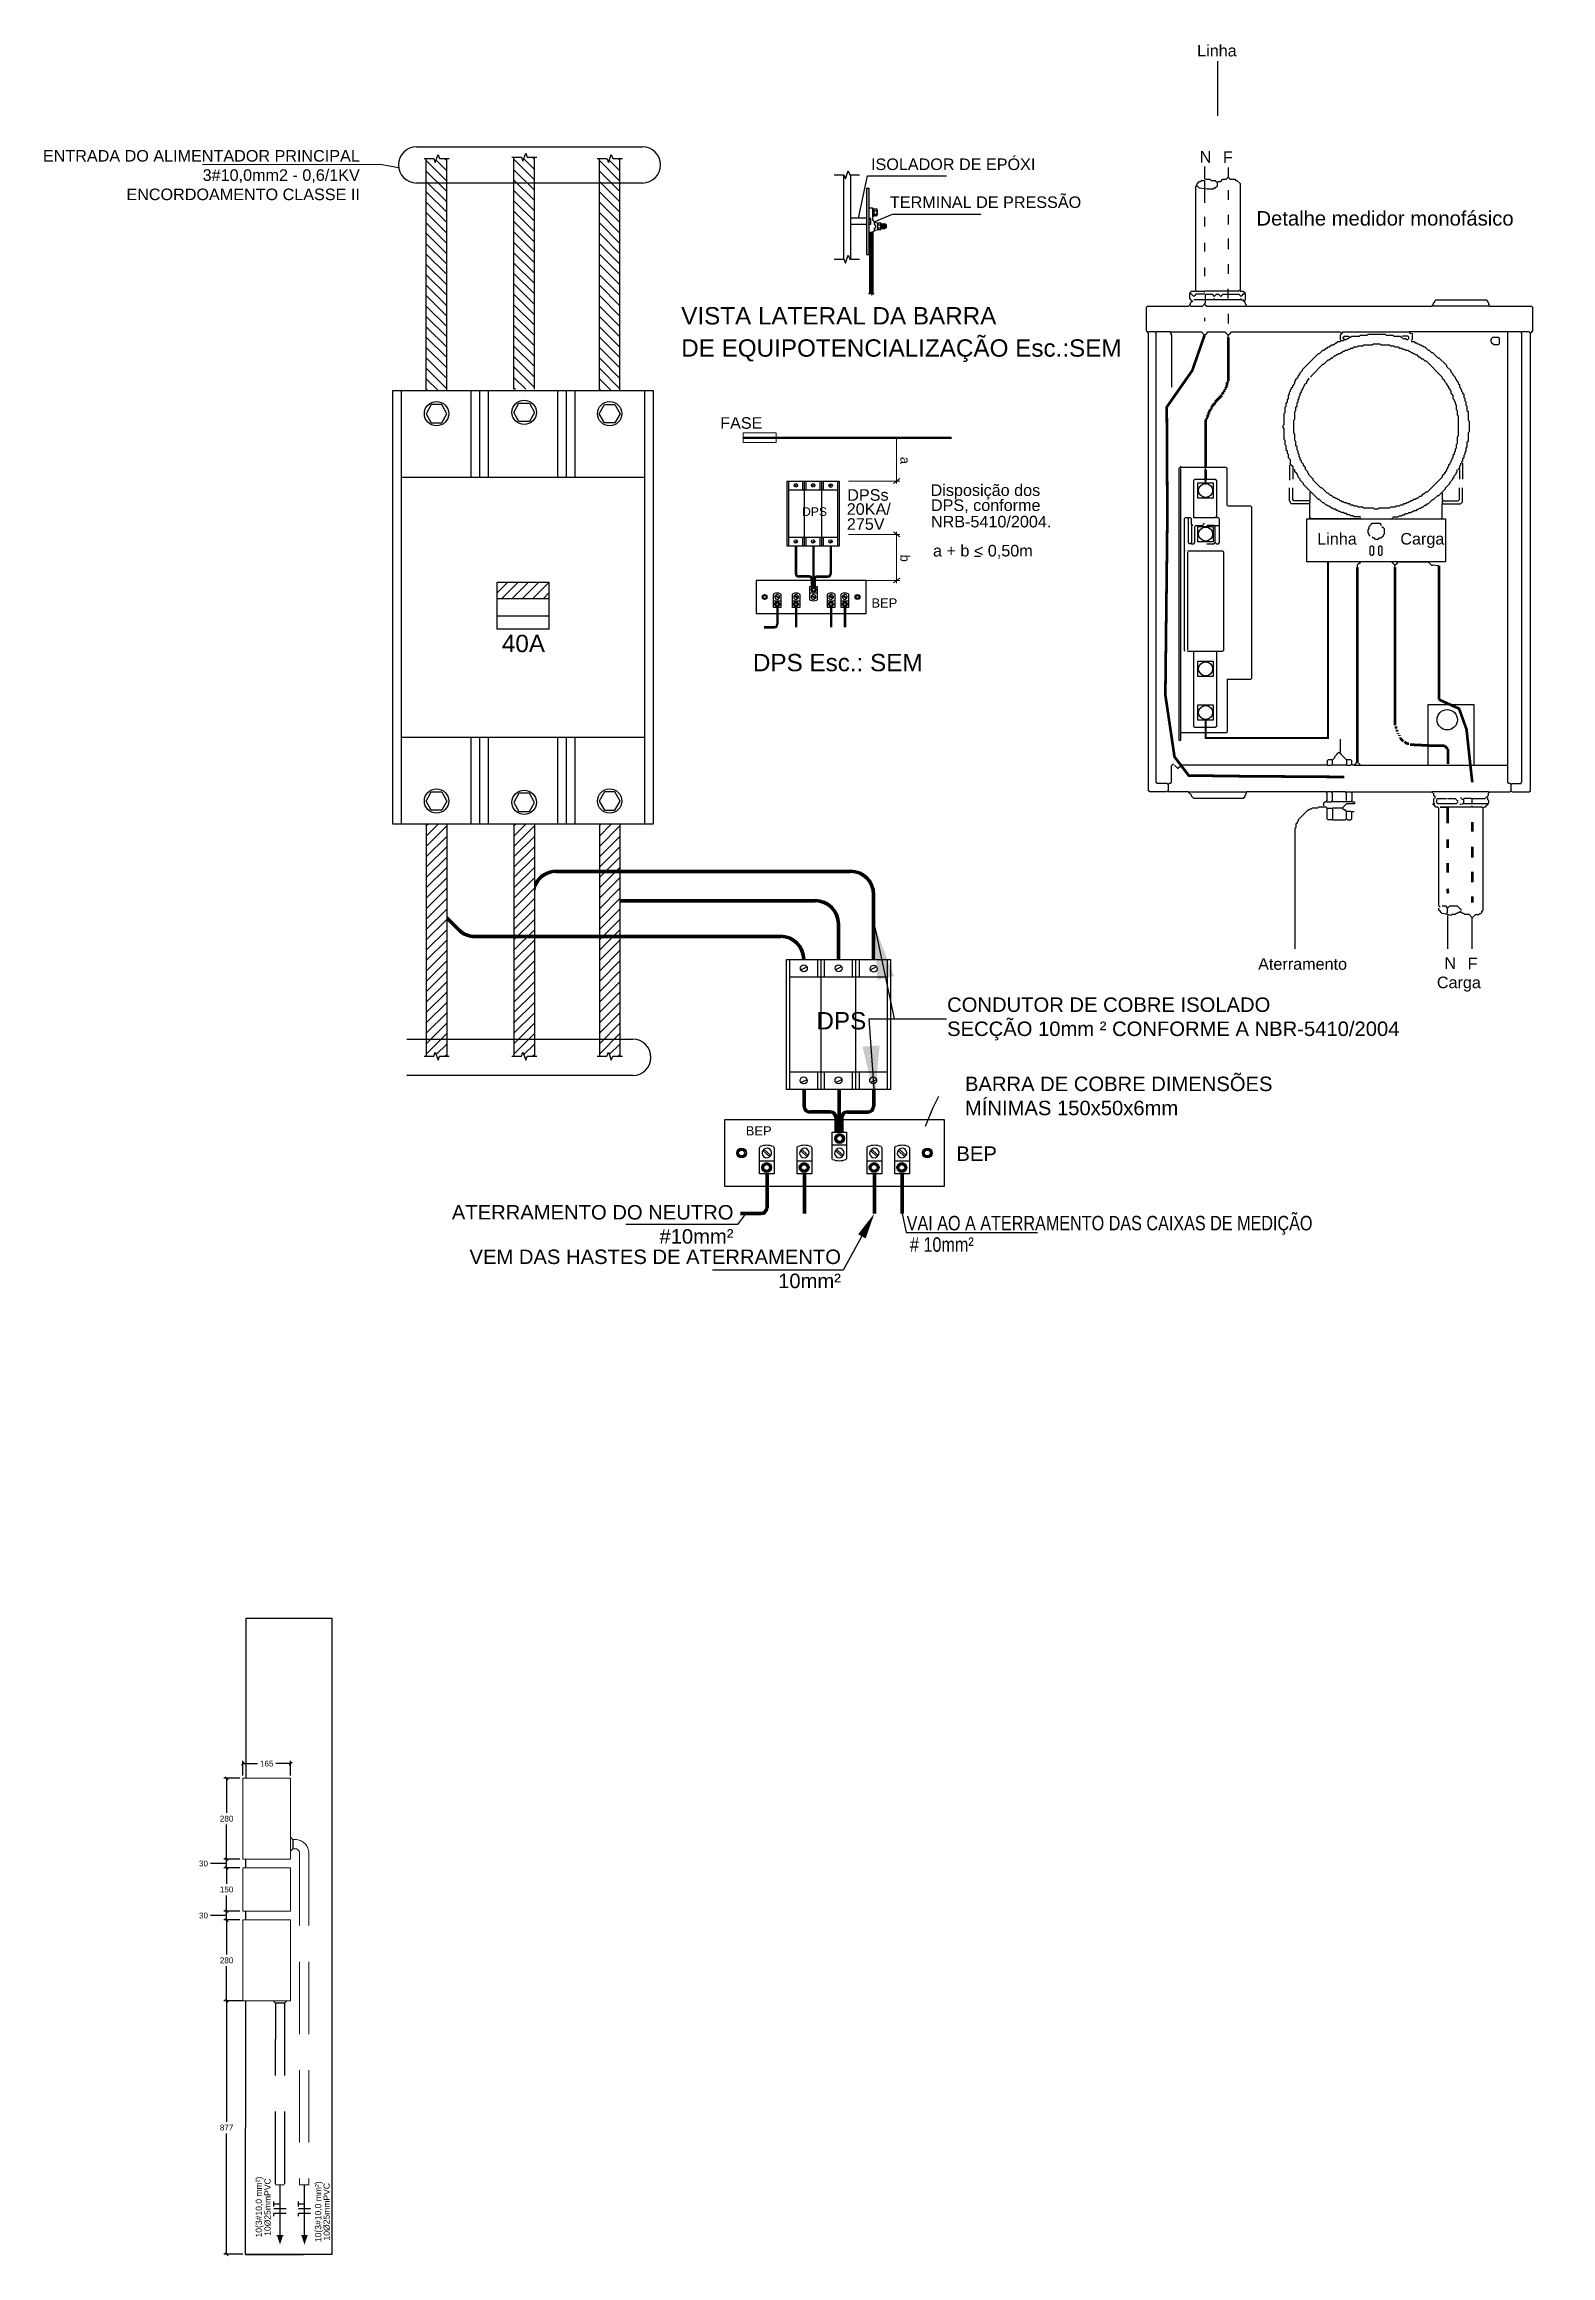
# Model space of a CAD drawing. Header units: millimetres. Extents: x 425 to 646, y 332 to 411.
# Drawn here: x 465.16 to 470.37, y 346.2 to 353.85 of the extents above; entities that cross this region are included whole.
import ezdxf
from ezdxf.enums import TextEntityAlignment as Align

# ---------------------------------------------------------------- set-up
doc = ezdxf.new("R2010")
doc.units = ezdxf.units.MM
for name, pattern in [('CONTINU', [0]), ('Dashed', [0.75, 0.5, -0.25]), ('HIDDEN', [0.375, 0.25, -0.125])]:
    doc.linetypes.add(name, pattern=pattern)
for name, color, linetype in [('Alvenaria', 7, 'Continuous'), ('C01', 1, 'Continuous'), ('C02', 7, 'Continuous'), ('C03', 7, 'Continuous'), ('C04', 7, 'Continuous'), ('Cotas', 1, 'Continuous'), ('DI-Textos_do_diagrama', 5, 'Continuous'), ('EL-Textos_condutos', 7, 'Continuous'), ('Elétrico', 5, 'Continuous'), ('L14', 7, 'Continuous'), ('L25', 7, 'Continuous'), ('L27', 7, 'Continuous'), ('LO-Condutos', 210, 'Continuous'), ('PARA-RAIOS', 240, 'Continuous'), ('QUADROS_E_CAIXAS', 240, 'Continuous'), ('TRACE', 5, 'Continuous'), ('TXT', 7, 'Continuous')]:
    doc.layers.add(name, color=color, linetype=linetype)
doc.layers.add('Cota', color=7, linetype='Continuous', lineweight=25)
doc.layers.add('EL -Condutos piso', color=8, linetype='Dashed', lineweight=30)
doc.layers.add('VP', color=1, linetype='Continuous', plot=False)
doc.styles.add('ARIAL', font='arial.ttf')
doc.dimstyles.new('RICARDO-1-10', dxfattribs={"dimtxt": 0.02, "dimasz": 0.01, "dimexe": 0.01, "dimexo": 0.01, "dimgap": 0.01, "dimtad": 0, "dimtih": 1, "dimtoh": 1, "dimdec": 0, "dimlfac": 1000, "dimzin": 0, "dimdsep": 46, "dimtxsty": 'ARIAL', "dimblk": 'OBLIQUE', "dimcen": 0, "dimclrt": 4, "dimadec": 0, "dimazin": 0, "dimtfac": 1, "dimtdec": 0, "dimtofl": 0, "dimtmove": 0, "dimatfit": 3, "dimldrblk": 'CLOSEDBLANK', "dimfxl": 0, "dimtolj": 1, "dimtzin": 0, "dimarcsym": 0})
doc.dimstyles.get("Standard").update_dxf_attribs({"dimtxt": 0.18, "dimasz": 0.18, "dimexe": 0.18, "dimexo": 0.0625, "dimgap": 0.09, "dimtad": 0, "dimtih": 1, "dimtoh": 1, "dimdec": 4, "dimzin": 0, "dimdsep": 46, "dimtxsty": 'Standard', "dimcen": 0.09, "dimadec": 0, "dimazin": 0, "dimtfac": 1, "dimtdec": 4, "dimtofl": 0, "dimtmove": 0, "dimatfit": 3, "dimfxl": 0, "dimtolj": 1, "dimtzin": 0, "dimarcsym": 0})

msp = doc.modelspace()

# ---------------------------------------------------------------- texts
at = {"layer": 'C01', "color": 2, "linetype": 'CONTINU', "style": 'ARIAL'}
for s, p in [('Linha', (469.14248, 353.8064)), ('N', (469.15126, 353.43907)), ('F', (469.23138, 353.43805)), ('Linha', (469.55767, 352.11775)), ('Carga', (469.84518, 352.11775)), ('Aterramento', (469.35338, 350.64689)), ('Carga', (469.97154, 350.58313)), ('N', (469.99766, 350.64977)), ('F', (470.07778, 350.64875))]:
    msp.add_text(s, height=0.04, dxfattribs=at).set_placement(p)
at = {"layer": 'C01', "color": 2, "style": 'ARIAL'}
for s, height, p in [('VISTA LATERAL DA BARRA ', 0.06, (467.35834, 352.87918)), ('DE EQUIPOTENCIALIZAÇÃO Esc.:SEM', 0.06, (467.35834, 352.7677)), ('FASE', 0.04, (467.49329, 352.51835)), ('Disposição dos', 0.04, (468.22084, 352.2859)), ('DPS, conforme', 0.04, (468.22203, 352.23388)), ('NRB-5410/2004.', 0.04, (468.22203, 352.1771)), ('a + b < 0,50m', 0.04, (468.22903, 352.07658)), ('BEP', 0.032, (468.01621, 351.89945)), ('BEP', 0.032, (467.58169, 350.07367))]:
    msp.add_text(s, height=height, dxfattribs=at).set_placement(p)
for s, p in [('a', (468.11643, 352.42128)), ('b', (468.11643, 352.08291))]:
    msp.add_text(s, height=0.032, rotation=270, dxfattribs=at).set_placement(p)
for s, p in [('DPSs', (468.00407, 352.25726)), ('20KA/', (468.00688, 352.2086)), ('275V', (467.99636, 352.15682))]:
    msp.add_text(s, height=0.04, dxfattribs=at).set_placement(p, align=Align.BOTTOM_CENTER)
for s, height, p in [('DPS', 0.03, (467.81939, 352.23179)), ('40A', 0.06, (466.81279, 351.77565)), ('DPS Esc.: SEM', 0.06, (467.8997, 351.70953)), ('DPS', 0.06, (467.91214, 350.47048))]:
    msp.add_text(s, height=height, dxfattribs=at).set_placement(p, align=Align.MIDDLE)
at = {"layer": 'C01', "color": 2, "style": 'ARIAL', "width": 0.8}
for s, p in [('VAI AO A ATERRAMENTO DAS CAIXAS DE MEDIÇÃO', (468.13805, 349.74549)), ('# 10mm² ', (468.14945, 349.67134))]:
    msp.add_text(s, height=0.05, dxfattribs=at).set_placement(p)
at = {"layer": 'Cota', "color": 2, "style": 'ARIAL'}
for s, insert, char_height, attachment_point in [('ENTRADA DO ALIMENTADOR PRINCIPAL\\P3#10,0mm2 - 0,6/1KV\\PENCORDOAMENTO CLASSE II', (466.24706, 353.39559), 0.04, 6), ('ISOLADOR DE EPÓXI', (468.01478, 353.43302), 0.04, 4), ('TERMINAL DE PRESSÃO', (468.08024, 353.30187), 0.04, 4), ('Detalhe medidor monofásico', (469.34776, 353.24593), 0.05, 4), ('CONDUTOR DE COBRE ISOLADO\\PSECÇÃO 10mm ² CONFORME A NBR-5410/2004', (468.27789, 350.4767), 0.05, 4), ('BARRA DE COBRE DIMENSÕES \\PMÍNIMAS 150x50x6mm', (468.33962, 350.21008), 0.05, 4), ('BEP', (468.31015, 350.01078), 0.05, 4), ('ATERRAMENTO DO NEUTRO\\P#10mm²', (467.53917, 349.76592), 0.05, 6), ('VEM DAS HASTES DE ATERRAMENTO\\P10mm²{\\C5; }', (467.91076, 349.6119), 0.05, 6)]:
    msp.add_mtext(s, dxfattribs=dict(at, insert=insert, char_height=char_height, attachment_point=attachment_point))
at = {"layer": 'DI-Textos_do_diagrama', "linetype": 'Continuous', "style": 'ARIAL'}
for s, p in [('10(3#10,0 mm²)', (465.91454, 346.36671)), ('10%%C25mmPVC', (465.94472, 346.36671)), ('10(3#10,0 mm²)', (466.12003, 346.35052)), ('10%%C25mmPVC', (466.14901, 346.35052))]:
    msp.add_text(s, height=0.02118, rotation=90, dxfattribs=at).set_placement(p, align=Align.BOTTOM_CENTER)

# ---------------------------------------------------------------- blocks, each defined once
blk = doc.blocks.new('*X65')
at = {"color": 0}
for p, q in [((2089, 1032), (2089, 1032)), ((2089, 1032), (2089, 1032)), ((2090, 1032), (2090, 1032)), ((2091, 1031), (2091, 1032)), ((2091, 1032), (2091, 1032)), ((2092, 1031), (2092, 1032)), ((2092, 1031), (2092, 1032)), ((2092, 1031), (2119, 1031)), ((2093, 1031), (2093, 1032)), ((2094, 1030), (2094, 1032)), ((2094, 1031), (2094, 1032)), ((2094, 1031), (2116, 1031)), ((2095, 1030), (2095, 1032)), ((2095, 1030), (2114, 1030)), ((2096, 1029), (2096, 1032)), ((2096, 1030), (2096, 1032)), ((2096, 1029), (2113, 1029)), ((2097, 1029), (2097, 1032)), ((2097, 1029), (2111, 1029)), ((2098, 1028), (2098, 1032)), ((2098, 1028), (2098, 1032)), ((2098, 1028), (2110, 1028)), ((2099, 1027), (2099, 1032)), ((2099, 1027), (2099, 1032)), ((2099, 1028), (2109, 1028)), ((2099, 1027), (2108, 1027)), ((2100, 1026), (2100, 1032)), ((2100, 1026), (2107, 1026)), ((2100, 1026), (2106, 1026)), ((2101, 1024), (2101, 1032)), ((2101, 1025), (2101, 1032)), ((2101, 1025), (2105, 1025)), ((2101, 1024), (2104, 1024)), ((2101, 1024), (2103, 1024)), ((2102, 1023), (2102, 1032)), ((2102, 1022), (2102, 1032)), ((2102, 1023), (2103, 1023)), ((2102, 1022), (2102, 1022)), ((2103, 1023), (2103, 1032)), ((2104, 1025), (2104, 1032)), ((2104, 1024), (2104, 1032)), ((2105, 1025), (2105, 1032)), ((2106, 1026), (2106, 1032)), ((2106, 1026), (2106, 1032)), ((2107, 1026), (2107, 1032)), ((2108, 1027), (2108, 1032)), ((2108, 1027), (2108, 1032)), ((2109, 1028), (2109, 1032)), ((2109, 1028), (2109, 1032)), ((2110, 1028), (2110, 1032)), ((2111, 1029), (2111, 1032)), ((2111, 1029), (2111, 1032)), ((2112, 1029), (2112, 1032)), ((2112, 1029), (2112, 1032)), ((2113, 1030), (2113, 1032)), ((2114, 1030), (2114, 1032)), ((2114, 1030), (2114, 1032)), ((2115, 1030), (2115, 1032)), ((2116, 1031), (2116, 1032)), ((2116, 1030), (2116, 1032)), ((2117, 1031), (2117, 1032)), ((2118, 1031), (2118, 1032)), ((2118, 1031), (2118, 1032)), ((2119, 1031), (2119, 1032)), ((2119, 1031), (2119, 1032)), ((2120, 1031), (2120, 1032)), ((2121, 1031), (2121, 1032)), ((2121, 1031), (2121, 1032)), ((2122, 1032), (2122, 1032)), ((2122, 1032), (2122, 1032)), ((2123, 1032), (2123, 1032)), ((2124, 1032), (2124, 1032)), ((2124, 1032), (2124, 1032)), ((2125, 1032), (2125, 1032)), ((2126, 1032), (2126, 1032)), ((2126, 1032), (2126, 1032)), ((2127, 1032), (2127, 1032)), ((2128, 1031), (2128, 1032)), ((2128, 1031), (2128, 1032)), ((2129, 1031), (2129, 1032)), ((2129, 1031), (2129, 1032)), ((2129, 1031), (2158, 1031)), ((2130, 1031), (2130, 1032)), ((2131, 1031), (2131, 1032)), ((2131, 1031), (2131, 1032)), ((2132, 1031), (2132, 1032)), ((2132, 1031), (2132, 1032)), ((2132, 1031), (2156, 1031)), ((2133, 1030), (2133, 1032)), ((2134, 1030), (2134, 1032)), ((2134, 1030), (2134, 1032)), ((2134, 1030), (2154, 1030)), ((2135, 1030), (2135, 1032)), ((2136, 1030), (2136, 1032)), ((2136, 1029), (2136, 1032)), ((2136, 1029), (2153, 1029)), ((2137, 1029), (2137, 1032)), ((2138, 1029), (2138, 1032)), ((2138, 1029), (2138, 1032)), ((2138, 1029), (2152, 1029)), ((2139, 1028), (2139, 1032)), ((2139, 1028), (2139, 1032)), ((2139, 1028), (2151, 1028)), ((2140, 1028), (2140, 1032)), ((2140, 1028), (2150, 1028)), ((2141, 1027), (2141, 1032)), ((2141, 1027), (2141, 1032)), ((2141, 1027), (2150, 1027)), ((2142, 1026), (2142, 1032)), ((2142, 1026), (2142, 1032)), ((2142, 1026), (2149, 1026)), ((2143, 1026), (2143, 1032)), ((2143, 1026), (2149, 1026)), ((2144, 1025), (2144, 1032)), ((2144, 1025), (2144, 1032)), ((2144, 1025), (2148, 1025)), ((2145, 1024), (2145, 1032)), ((2145, 1024), (2148, 1024)), ((2145, 1024), (2148, 1024)), ((2146, 1023), (2146, 1032)), ((2146, 1023), (2146, 1032)), ((2146, 1023), (2147, 1023)), ((2147, 1022), (2147, 1032)), ((2147, 1022), (2147, 1022)), ((2148, 1024), (2148, 1032)), ((2148, 1025), (2148, 1032)), ((2149, 1026), (2149, 1032)), ((2149, 1026), (2149, 1032)), ((2150, 1027), (2150, 1032)), ((2151, 1028), (2151, 1032)), ((2151, 1028), (2151, 1032)), ((2152, 1029), (2152, 1032)), ((2152, 1029), (2152, 1032)), ((2153, 1029), (2153, 1032)), ((2154, 1030), (2154, 1032)), ((2154, 1030), (2154, 1032)), ((2155, 1030), (2155, 1032)), ((2156, 1031), (2156, 1032)), ((2156, 1031), (2156, 1032)), ((2157, 1031), (2157, 1032)), ((2158, 1031), (2158, 1032)), ((2158, 1031), (2158, 1032)), ((2159, 1031), (2159, 1032)), ((2159, 1031), (2159, 1032)), ((2160, 1031), (2160, 1032)), ((2161, 1031), (2161, 1032))]:
    blk.add_line(p, q, dxfattribs=at)
blk = doc.blocks.new('*X64')
at = {"color": 0}
for p, q in [((2088, 982), (2088, 982)), ((2089, 982), (2089, 982)), ((2089, 982), (2089, 982)), ((2090, 982), (2090, 982)), ((2091, 982), (2120, 982)), ((2091, 982), (2091, 982)), ((2091, 982), (2091, 982)), ((2092, 982), (2092, 982)), ((2092, 982), (2092, 982)), ((2093, 982), (2117, 982)), ((2093, 982), (2093, 982)), ((2094, 982), (2094, 983)), ((2094, 982), (2094, 983)), ((2095, 983), (2115, 983)), ((2095, 982), (2095, 983)), ((2096, 984), (2113, 984)), ((2096, 982), (2096, 984)), ((2096, 982), (2096, 984)), ((2097, 984), (2111, 984)), ((2097, 982), (2097, 984)), ((2098, 986), (2109, 986)), ((2098, 985), (2110, 985)), ((2098, 982), (2098, 985)), ((2098, 982), (2098, 985)), ((2099, 982), (2099, 987)), ((2099, 986), (2108, 986)), ((2099, 982), (2099, 986)), ((2100, 988), (2105, 988)), ((2100, 987), (2107, 987)), ((2100, 987), (2106, 987)), ((2100, 982), (2100, 987)), ((2101, 989), (2104, 989)), ((2101, 989), (2104, 989)), ((2101, 982), (2101, 989)), ((2101, 982), (2101, 988)), ((2102, 991), (2102, 991)), ((2102, 982), (2102, 991)), ((2102, 990), (2103, 990)), ((2102, 982), (2102, 990)), ((2103, 982), (2103, 990)), ((2104, 982), (2104, 989)), ((2104, 982), (2104, 989)), ((2105, 982), (2105, 988)), ((2106, 982), (2106, 988)), ((2106, 982), (2106, 987)), ((2107, 982), (2107, 987)), ((2108, 982), (2108, 986)), ((2108, 982), (2108, 986)), ((2109, 982), (2109, 986)), ((2109, 982), (2109, 985)), ((2110, 982), (2110, 985)), ((2111, 982), (2111, 985)), ((2111, 982), (2111, 984)), ((2112, 982), (2112, 984)), ((2112, 982), (2112, 984)), ((2113, 982), (2113, 984)), ((2114, 982), (2114, 983)), ((2114, 982), (2114, 983)), ((2115, 982), (2115, 983)), ((2116, 982), (2116, 983)), ((2116, 982), (2116, 983)), ((2117, 982), (2117, 983)), ((2118, 982), (2118, 982)), ((2118, 982), (2118, 982)), ((2119, 982), (2119, 982)), ((2119, 982), (2119, 982)), ((2120, 982), (2120, 982)), ((2121, 982), (2121, 982)), ((2121, 982), (2121, 982)), ((2122, 982), (2122, 982)), ((2122, 982), (2122, 982)), ((2123, 982), (2123, 982)), ((2124, 982), (2124, 982)), ((2124, 982), (2124, 982)), ((2125, 982), (2125, 982)), ((2126, 982), (2126, 982)), ((2126, 982), (2126, 982)), ((2127, 982), (2127, 982)), ((2128, 982), (2159, 982)), ((2128, 982), (2128, 982)), ((2128, 982), (2128, 982)), ((2129, 982), (2129, 982)), ((2129, 982), (2129, 982)), ((2130, 982), (2130, 982)), ((2131, 982), (2131, 982)), ((2131, 982), (2131, 982)), ((2132, 982), (2132, 983)), ((2132, 982), (2132, 983)), ((2132, 982), (2156, 982)), ((2133, 982), (2133, 983)), ((2134, 983), (2154, 983)), ((2134, 982), (2134, 983)), ((2134, 982), (2134, 983)), ((2135, 982), (2135, 983)), ((2136, 984), (2153, 984)), ((2136, 982), (2136, 984)), ((2136, 982), (2136, 984)), ((2137, 984), (2152, 984)), ((2137, 982), (2137, 984)), ((2138, 982), (2138, 985)), ((2138, 982), (2138, 984)), ((2139, 985), (2151, 985)), ((2139, 982), (2139, 985)), ((2139, 982), (2139, 985)), ((2140, 986), (2151, 986)), ((2140, 982), (2140, 986)), ((2141, 986), (2150, 986)), ((2141, 982), (2141, 986)), ((2141, 982), (2141, 986)), ((2142, 987), (2149, 987)), ((2142, 982), (2142, 987)), ((2142, 982), (2142, 987)), ((2143, 982), (2143, 988)), ((2143, 987), (2149, 987)), ((2144, 989), (2148, 989)), ((2144, 982), (2144, 989)), ((2144, 988), (2148, 988)), ((2144, 982), (2144, 988)), ((2145, 989), (2148, 989)), ((2145, 982), (2145, 989)), ((2146, 990), (2147, 990)), ((2146, 982), (2146, 990)), ((2146, 982), (2146, 990)), ((2147, 991), (2147, 991)), ((2147, 982), (2147, 991)), ((2148, 982), (2148, 990)), ((2148, 982), (2148, 989)), ((2149, 982), (2149, 988)), ((2149, 982), (2149, 987)), ((2150, 982), (2150, 986)), ((2151, 982), (2151, 986)), ((2151, 982), (2151, 985)), ((2152, 982), (2152, 985)), ((2152, 982), (2152, 984)), ((2153, 982), (2153, 984)), ((2154, 982), (2154, 983)), ((2154, 982), (2154, 983)), ((2155, 982), (2155, 983)), ((2156, 982), (2156, 983)), ((2156, 982), (2156, 982)), ((2157, 982), (2157, 982)), ((2158, 982), (2158, 982)), ((2158, 982), (2158, 982)), ((2159, 982), (2159, 982)), ((2159, 982), (2159, 982)), ((2160, 982), (2160, 982))]:
    blk.add_line(p, q, dxfattribs=at)
blk = doc.blocks.new('*X66')
at = {"color": 0, "linetype": 'Continuous'}
for p, q in [((9021, -153), (9018, -126)), ((9025, -153), (9023, -126)), ((9030, -153), (9027, -126)), ((9034, -153), (9032, -126)), ((9038, -152), (9036, -126))]:
    blk.add_line(p, q, dxfattribs=at)
blk = doc.blocks.new('_Oblique')
at = {"color": 0, "linetype": 'ByBlock', "lineweight": -2}
blk.add_line((-0.5, -0.5), (0.5, 0.5), dxfattribs=at)
blk = doc.blocks.new('*D103')
at = {"layer": 'DEFPOINTS', "color": 0, "transparency": 16777216}
for p in [(465.7863, 347.0801), (465.8525, 347.0801), (465.8519, 346.2032)]:
    blk.add_point(p, dxfattribs=at)
at = {"layer": 'TXT', "color": 0, "lineweight": -2, "transparency": 16777216}
for p, q in [((465.8425, 347.0801), (465.7763, 347.0801)), ((465.7863, 347.0801), (465.7863, 346.6618)), ((465.7863, 346.2032), (465.7863, 346.6214)), ((465.8419, 346.2032), (465.7763, 346.2032))]:
    blk.add_line(p, q, dxfattribs=at)
at = {"layer": 'TXT', "color": 0, "lineweight": -2, "transparency": 16777216, "xscale": 0.01, "yscale": 0.01, "zscale": 0.01}
for p, rotation in [((465.7863, 347.0801), 90), ((465.7863, 346.2032), 270)]:
    blk.add_blockref('_Oblique', p, dxfattribs=dict(at, rotation=rotation))
at = {"layer": 'TXT', "color": 4, "transparency": 16777216, "insert": (465.7863, 346.6416), "char_height": 0.02, "attachment_point": 5, "style": 'ARIAL'}
blk.add_mtext('\\A1;877', dxfattribs=at)
blk = doc.blocks.new('_ClosedBlank')
at = {"color": 0, "linetype": 'ByBlock', "lineweight": -2}
for p, q in [((-1, 0.17), (0, 0)), ((-1, 0.17), (-1, -0.17)), ((0, 0), (-1, -0.17))]:
    blk.add_line(p, q, dxfattribs=at)
blk = doc.blocks.new('*D104')
at = {"layer": 'DEFPOINTS', "color": 0, "transparency": 16777216}
for p in [(465.7863, 347.3601), (465.8425, 347.3601), (465.8525, 347.0801)]:
    blk.add_point(p, dxfattribs=at)
at = {"layer": 'TXT', "color": 0, "lineweight": -2, "transparency": 16777216}
for p, q in [((465.8325, 347.3601), (465.7763, 347.3601)), ((465.7863, 347.3601), (465.7863, 347.2403)), ((465.7863, 347.0801), (465.7863, 347.1998)), ((465.8425, 347.0801), (465.7763, 347.0801))]:
    blk.add_line(p, q, dxfattribs=at)
at = {"layer": 'TXT', "color": 0, "lineweight": -2, "transparency": 16777216, "xscale": 0.01, "yscale": 0.01, "zscale": 0.01}
for p, rotation in [((465.7863, 347.3601), 90), ((465.7863, 347.0801), 270)]:
    blk.add_blockref('_Oblique', p, dxfattribs=dict(at, rotation=rotation))
at = {"layer": 'TXT', "color": 4, "transparency": 16777216, "insert": (465.7863, 347.2201), "char_height": 0.02, "attachment_point": 5, "style": 'ARIAL'}
blk.add_mtext('\\A1;280', dxfattribs=at)
blk = doc.blocks.new('*D105')
at = {"layer": 'DEFPOINTS', "color": 0, "transparency": 16777216}
for p in [(465.7863, 347.3901), (465.8425, 347.3901), (465.8425, 347.3601)]:
    blk.add_point(p, dxfattribs=at)
at = {"layer": 'TXT', "color": 0, "lineweight": -2, "transparency": 16777216}
for p, q in [((465.7508, 347.3751), (465.7308, 347.3751)), ((465.7863, 347.3751), (465.7508, 347.3751)), ((465.8325, 347.3901), (465.7763, 347.3901)), ((465.8325, 347.3601), (465.7763, 347.3601)), ((465.7863, 347.3601), (465.7863, 347.3901))]:
    blk.add_line(p, q, dxfattribs=at)
at = {"layer": 'TXT', "color": 0, "lineweight": -2, "transparency": 16777216, "xscale": 0.01, "yscale": 0.01, "zscale": 0.01}
for p, rotation in [((465.7863, 347.3901), 90), ((465.7863, 347.3601), 270)]:
    blk.add_blockref('_Oblique', p, dxfattribs=dict(at, rotation=rotation))
at = {"layer": 'TXT', "color": 4, "transparency": 16777216, "insert": (465.7065, 347.3751), "char_height": 0.02, "attachment_point": 5, "style": 'ARIAL'}
blk.add_mtext('\\A1;30', dxfattribs=at)
blk = doc.blocks.new('*D106')
at = {"layer": 'DEFPOINTS', "color": 0, "transparency": 16777216}
for p in [(465.7863, 347.5401), (465.8425, 347.5401), (465.8425, 347.3901)]:
    blk.add_point(p, dxfattribs=at)
at = {"layer": 'TXT', "color": 0, "lineweight": -2, "transparency": 16777216}
for p, q in [((465.8325, 347.5401), (465.7763, 347.5401)), ((465.7863, 347.5401), (465.7863, 347.4853)), ((465.7863, 347.3901), (465.7863, 347.4448)), ((465.8325, 347.3901), (465.7763, 347.3901))]:
    blk.add_line(p, q, dxfattribs=at)
at = {"layer": 'TXT', "color": 0, "lineweight": -2, "transparency": 16777216, "xscale": 0.01, "yscale": 0.01, "zscale": 0.01}
for p, rotation in [((465.7863, 347.5401), 90), ((465.7863, 347.3901), 270)]:
    blk.add_blockref('_Oblique', p, dxfattribs=dict(at, rotation=rotation))
at = {"layer": 'TXT', "color": 4, "transparency": 16777216, "insert": (465.7863, 347.4651), "char_height": 0.02, "attachment_point": 5, "style": 'ARIAL'}
blk.add_mtext('\\A1;150', dxfattribs=at)
blk = doc.blocks.new('*D107')
at = {"layer": 'DEFPOINTS', "color": 0, "transparency": 16777216}
for p in [(465.7863, 347.5701), (465.8425, 347.5701), (465.8425, 347.5401)]:
    blk.add_point(p, dxfattribs=at)
at = {"layer": 'TXT', "color": 0, "lineweight": -2, "transparency": 16777216}
for p, q in [((465.7508, 347.5551), (465.7308, 347.5551)), ((465.7863, 347.5551), (465.7508, 347.5551)), ((465.8325, 347.5701), (465.7763, 347.5701)), ((465.7863, 347.5401), (465.7863, 347.5701)), ((465.8325, 347.5401), (465.7763, 347.5401))]:
    blk.add_line(p, q, dxfattribs=at)
at = {"layer": 'TXT', "color": 0, "lineweight": -2, "transparency": 16777216, "xscale": 0.01, "yscale": 0.01, "zscale": 0.01}
for p, rotation in [((465.7863, 347.5701), 90), ((465.7863, 347.5401), 270)]:
    blk.add_blockref('_Oblique', p, dxfattribs=dict(at, rotation=rotation))
at = {"layer": 'TXT', "color": 4, "transparency": 16777216, "insert": (465.7065, 347.5551), "char_height": 0.02, "attachment_point": 5, "style": 'ARIAL'}
blk.add_mtext('\\A1;30', dxfattribs=at)
blk = doc.blocks.new('*D108')
at = {"layer": 'DEFPOINTS', "color": 0, "transparency": 16777216}
for p in [(465.7863, 347.8501), (465.8425, 347.8501), (465.8425, 347.5701)]:
    blk.add_point(p, dxfattribs=at)
at = {"layer": 'TXT', "color": 0, "lineweight": -2, "transparency": 16777216}
for p, q in [((465.8325, 347.8501), (465.7763, 347.8501)), ((465.7863, 347.8501), (465.7863, 347.7303)), ((465.7863, 347.5701), (465.7863, 347.6898)), ((465.8325, 347.5701), (465.7763, 347.5701))]:
    blk.add_line(p, q, dxfattribs=at)
at = {"layer": 'TXT', "color": 0, "lineweight": -2, "transparency": 16777216, "xscale": 0.01, "yscale": 0.01, "zscale": 0.01}
for p, rotation in [((465.7863, 347.8501), 90), ((465.7863, 347.5701), 270)]:
    blk.add_blockref('_Oblique', p, dxfattribs=dict(at, rotation=rotation))
at = {"layer": 'TXT', "color": 4, "transparency": 16777216, "insert": (465.7863, 347.7101), "char_height": 0.02, "attachment_point": 5, "style": 'ARIAL'}
blk.add_mtext('\\A1;280', dxfattribs=at)
blk = doc.blocks.new('*D109')
at = {"layer": 'DEFPOINTS', "color": 0, "transparency": 16777216}
for p in [(466.0075, 347.9007), (465.8425, 347.8501), (466.0075, 347.8501)]:
    blk.add_point(p, dxfattribs=at)
at = {"layer": 'TXT', "color": 0, "lineweight": -2, "transparency": 16777216}
for p, q in [((465.8425, 347.8601), (465.8425, 347.9107)), ((465.8425, 347.9007), (465.8937, 347.9007)), ((466.0075, 347.9007), (465.9562, 347.9007)), ((466.0075, 347.8601), (466.0075, 347.9107))]:
    blk.add_line(p, q, dxfattribs=at)
at = {"layer": 'TXT', "color": 0, "lineweight": -2, "transparency": 16777216, "xscale": 0.01, "yscale": 0.01, "zscale": 0.01, "rotation": 180}
blk.add_blockref('_Oblique', (465.8425, 347.9007), dxfattribs=at)
at = {"layer": 'TXT', "color": 0, "lineweight": -2, "transparency": 16777216, "xscale": 0.01, "yscale": 0.01, "zscale": 0.01}
blk.add_blockref('_Oblique', (466.0075, 347.9007), dxfattribs=at)
at = {"layer": 'TXT', "color": 4, "transparency": 16777216, "insert": (465.925, 347.9007), "char_height": 0.02, "attachment_point": 5, "style": 'ARIAL'}
blk.add_mtext('\\A1;165', dxfattribs=at)

# ---------------------------------------------------------------- dimensions: what is measured, and where the dimension line sits
at = {"layer": 'TXT'}
dim = msp.add_linear_dim(base=(466.00748, 347.90071), p1=(465.84248, 347.85005), p2=(466.00748, 347.85005), dimstyle='RICARDO-1-10', dxfattribs=at)
dim.commit()
dim.dimension.update_dxf_attribs({"geometry": '*D109', "text_midpoint": (465.92498, 347.90071)})
for base, p1, p2, picture, middle in [((465.78627, 347.85005), (465.84248, 347.57005), (465.84248, 347.85005), '*D108', (465.78627, 347.71005)), ((465.78627, 347.57005), (465.84248, 347.54005), (465.84248, 347.57005), '*D107', (465.72083, 347.55505)), ((465.78627, 347.54005), (465.84248, 347.39005), (465.84248, 347.54005), '*D106', (465.78627, 347.46505)), ((465.78627, 347.39005), (465.84248, 347.36005), (465.84248, 347.39005), '*D105', (465.72083, 347.37505)), ((465.78627, 347.36005), (465.85248, 347.08005), (465.84248, 347.36005), '*D104', (465.78627, 347.22005))]:
    dim = msp.add_linear_dim(base=base, p1=p1, p2=p2, angle=90, dimstyle='RICARDO-1-10', override={"dimtmove": 1}, dxfattribs=at)
    dim.commit()
    dim.dimension.update_dxf_attribs({"geometry": picture, "text_midpoint": middle})
dim = msp.add_linear_dim(base=(465.78627, 347.08005), p1=(465.85185, 346.2032), p2=(465.85248, 347.08005), angle=90, dimstyle='RICARDO-1-10', dxfattribs=at)
dim.commit()
dim.dimension.update_dxf_attribs({"geometry": '*D103', "text_midpoint": (465.78627, 346.64162)})

# ---------------------------------------------------------------- hatches: boundary and pattern name
at = {"layer": 'Cotas'}
h = msp.add_hatch(dxfattribs=at)
h.set_pattern_fill('ANSI31', color=256, scale=0.008, angle=90, style=0)
h.set_pattern_definition([(135, (438.410662, 341.639722), (-0.017960512, -0.017960512), [])])
h.paths.add_polyline_path([(466.54764, 353.45333), (466.5228, 353.45333), (466.5178, 353.46707), (466.5078, 353.43959), (466.5028, 353.45333), (466.47689, 353.45333), (466.47689, 352.6505), (466.54764, 352.6505)])
h = msp.add_hatch(dxfattribs=at)
h.set_pattern_fill('ANSI31', color=256, scale=0.008, angle=90, style=0)
h.set_pattern_definition([(135, (438.71367, 341.644344), (-0.017960512, -0.017960512), [])])
h.paths.add_polyline_path([(466.85065, 353.45795), (466.82581, 353.45795), (466.82081, 353.47169), (466.81081, 353.44421), (466.80581, 353.45795), (466.7799, 353.45795), (466.7799, 352.65512), (466.85065, 352.65512)])
h = msp.add_hatch(dxfattribs=at)
h.set_pattern_fill('ANSI31', color=256, scale=0.008, angle=90, style=0)
h.set_pattern_definition([(135, (439.009437, 341.639722), (-0.017960512, -0.017960512), [])])
h.paths.add_polyline_path([(467.14641, 353.45333), (467.12158, 353.45333), (467.11658, 353.46707), (467.10658, 353.43959), (467.10158, 353.45333), (467.07566, 353.45333), (467.07566, 352.6505), (467.14641, 352.6505)])
h = msp.add_hatch(dxfattribs=at)
h.set_pattern_fill('ANSI31', color=256, scale=0.008, angle=90, style=0)
h.set_pattern_definition([(225, (438.410662, 362.16128), (-0.017960512, 0.017960512), [])])
h.paths.add_polyline_path([(466.54764, 350.34767), (466.5228, 350.34767), (466.5178, 350.33394), (466.5078, 350.36141), (466.5028, 350.34767), (466.47689, 350.34767), (466.47689, 351.1505), (466.54764, 351.1505)])
h = msp.add_hatch(dxfattribs=at)
h.set_pattern_fill('ANSI31', color=256, scale=0.008, angle=90, style=0)
h.set_pattern_definition([(225, (438.71367, 362.16128), (-0.017960512, 0.017960512), [])])
h.paths.add_polyline_path([(466.85065, 350.34767), (466.82581, 350.34767), (466.82081, 350.33394), (466.81081, 350.36141), (466.80581, 350.34767), (466.7799, 350.34767), (466.7799, 351.1505), (466.85065, 351.1505)])
h = msp.add_hatch(dxfattribs=at)
h.set_pattern_fill('ANSI31', color=256, scale=0.008, angle=90, style=0)
h.set_pattern_definition([(225, (439.009437, 362.16128), (-0.017960512, 0.017960512), [])])
h.paths.add_polyline_path([(467.14641, 350.34767), (467.12158, 350.34767), (467.11658, 350.33394), (467.10658, 350.36141), (467.10158, 350.34767), (467.07566, 350.34767), (467.07566, 351.1505), (467.14641, 351.1505)])
at = {"layer": 'Cotas', "linetype": 'Continuous', "lineweight": 0}
for points in [[(465.98157, 346.26869), (465.96046, 346.26869), (465.97102, 346.23689)], [(466.06629, 346.26869), (466.04517, 346.26869), (466.05573, 346.23689)]]:
    msp.add_hatch(color=0, dxfattribs=at).paths.add_polyline_path(points)
at = {"layer": 'L14', "linetype": 'Continuous'}
h = msp.add_hatch(dxfattribs=at)
h.set_pattern_fill('ANSI31', scale=0.008, style=0)
h.set_pattern_definition([(45, (448.90129, 312.973363), (-0.017960512, 0.017960512), [])])
h.paths.add_polyline_path([(466.90165, 351.9305), (466.90165, 351.98794), (466.72165, 351.98794), (466.72165, 351.9305)])

# ---------------------------------------------------------------- linework, layer by layer
for p, q in [((466.47689, 352.6505), (466.47689, 353.45374)), ((466.54764, 352.6505), (466.54764, 353.45374)), ((466.7799, 352.65512), (466.7799, 353.45836)), ((466.85065, 352.65512), (466.85065, 353.45836)), ((467.07566, 352.6505), (467.07566, 353.45374)), ((467.14641, 352.6505), (467.14641, 353.45374)), ((467.67797, 351.92282), (467.70324, 351.92282)), ((467.69556, 351.92997), (467.68367, 351.941)), ((467.69737, 351.93193), (467.68548, 351.94296)), ((467.74289, 351.92282), (467.76816, 351.92282)), ((467.76048, 351.92997), (467.74859, 351.941)), ((467.76229, 351.93193), (467.7504, 351.94296)), ((467.82849, 351.95011), (467.80323, 351.95011)), ((467.80909, 351.941), (467.82098, 351.92997)), ((467.81091, 351.94296), (467.8228, 351.93193)), ((467.8639, 351.92282), (467.88917, 351.92282)), ((467.88148, 351.92997), (467.86959, 351.941)), ((467.8833, 351.93193), (467.87141, 351.94296)), ((467.91177, 351.92282), (467.93703, 351.92282)), ((467.92935, 351.92997), (467.91746, 351.941)), ((467.93117, 351.93193), (467.91928, 351.94296)), ((466.47689, 351.1505), (466.47689, 350.34726)), ((466.54764, 351.1505), (466.54764, 350.34726)), ((466.7799, 351.1505), (466.7799, 350.34726)), ((466.85065, 351.1505), (466.85065, 350.34726)), ((467.07566, 351.1505), (467.07566, 350.34726)), ((467.14641, 351.1505), (467.14641, 350.34726)), ((467.66448, 349.99993), (467.6407, 350.022)), ((467.66811, 350.00385), (467.64433, 350.02591)), ((467.79432, 349.99993), (467.77054, 350.022)), ((467.79795, 350.00385), (467.77417, 350.02591)), ((467.93035, 350.04021), (467.87981, 350.04021)), ((467.89154, 350.022), (467.91532, 349.99993)), ((467.89517, 350.02591), (467.91895, 350.00385)), ((468.03633, 349.99993), (468.01255, 350.022)), ((468.03996, 350.00385), (468.01618, 350.02591)), ((468.13207, 349.99993), (468.10829, 350.022)), ((468.1357, 350.00385), (468.11192, 350.02591)), ((467.6293, 349.98563), (467.67984, 349.98563)), ((467.75914, 349.98563), (467.80968, 349.98563)), ((468.00115, 349.98563), (468.05169, 349.98563)), ((468.09689, 349.98563), (468.14743, 349.98563))]:
    msp.add_line(p, q)
at = {"color": 7, "linetype": 'Continuous'}
for p, q in [((467.74955, 352.12512), (467.76015, 352.13042)), ((467.80955, 352.12512), (467.82015, 352.13042)), ((467.86955, 352.12512), (467.88015, 352.13042)), ((467.77246, 350.25715), (467.79365, 350.26774)), ((467.89246, 350.25715), (467.91365, 350.26774)), ((468.01246, 350.25715), (468.03365, 350.26774))]:
    msp.add_line(p, q, dxfattribs=at)
for points in [[(467.61734, 351.87931), (467.9975, 351.87931), (467.9975, 351.99362), (467.61734, 351.99362)], [(467.64685, 351.92924), (467.65311, 351.93285), (467.65311, 351.94007), (467.64685, 351.94368), (467.6406, 351.94007), (467.6406, 351.93285)], [(467.68294, 351.91137), (467.68655, 351.91762), (467.69377, 351.91762), (467.69738, 351.91137), (467.69377, 351.90511), (467.68655, 351.90511)], [(467.74786, 351.91137), (467.75147, 351.91762), (467.75869, 351.91762), (467.7623, 351.91137), (467.75869, 351.90511), (467.75147, 351.90511)], [(467.82352, 351.96156), (467.81991, 351.95531), (467.81269, 351.95531), (467.80908, 351.96156), (467.81269, 351.96781), (467.81991, 351.96781)], [(467.86887, 351.91137), (467.87248, 351.91762), (467.8797, 351.91762), (467.88331, 351.91137), (467.8797, 351.90511), (467.87248, 351.90511)], [(467.91674, 351.91137), (467.92035, 351.91762), (467.92757, 351.91762), (467.93118, 351.91137), (467.92757, 351.90511), (467.92035, 351.90511)], [(467.96798, 351.92924), (467.96173, 351.93285), (467.96173, 351.94007), (467.96798, 351.94368), (467.97424, 351.94007), (467.97424, 351.93285)], [(467.50804, 349.89861), (468.26835, 349.89861), (468.26835, 350.12724), (467.50804, 350.12724)], [(467.56707, 349.99848), (467.57957, 350.0057), (467.57957, 350.02014), (467.56707, 350.02736), (467.55456, 350.02014), (467.55456, 350.0057)], [(467.9204, 350.06311), (467.91318, 350.05061), (467.89874, 350.05061), (467.89152, 350.06311), (467.89874, 350.07562), (467.91318, 350.07562)], [(468.20933, 349.99848), (468.19682, 350.0057), (468.19682, 350.02014), (468.20933, 350.02736), (468.22183, 350.02014), (468.22183, 350.0057)], [(467.63925, 349.96273), (467.64647, 349.97524), (467.66091, 349.97524), (467.66813, 349.96273), (467.66091, 349.95022), (467.64647, 349.95022)], [(467.76909, 349.96273), (467.77631, 349.97524), (467.79075, 349.97524), (467.79797, 349.96273), (467.79075, 349.95022), (467.77631, 349.95022)], [(468.0111, 349.96273), (468.01832, 349.97524), (468.03276, 349.97524), (468.03998, 349.96273), (468.03276, 349.95022), (468.01832, 349.95022)], [(468.10684, 349.96273), (468.11406, 349.97524), (468.1285, 349.97524), (468.13572, 349.96273), (468.1285, 349.95022), (468.11406, 349.95022)]]:
    msp.add_lwpolyline(points, close=True)
for points in [[(467.7021, 351.94748, -0.230055), (467.70324, 351.94513), (467.70324, 351.9005), (467.67797, 351.9005), (467.67797, 351.94513, -0.230055), (467.67911, 351.94748)], [(467.76702, 351.94748, -0.230055), (467.76816, 351.94513), (467.76816, 351.9005), (467.74289, 351.9005), (467.74289, 351.94513, -0.230055), (467.74403, 351.94748)], [(467.80436, 351.92545, -0.230055), (467.80323, 351.92779), (467.80323, 351.97243), (467.82849, 351.97243), (467.82849, 351.92779, -0.230055), (467.82736, 351.92545)], [(467.88803, 351.94748, -0.230055), (467.88917, 351.94513), (467.88917, 351.9005), (467.8639, 351.9005), (467.8639, 351.94513, -0.230055), (467.86503, 351.94748)], [(467.9359, 351.94748, -0.230055), (467.93703, 351.94513), (467.93703, 351.9005), (467.91177, 351.9005), (467.91177, 351.94513, -0.230055), (467.9129, 351.94748)], [(467.88208, 349.9909, -0.230055), (467.87981, 349.99558), (467.87981, 350.08485), (467.93035, 350.08485), (467.93035, 349.99558, -0.230055), (467.92807, 349.9909)], [(467.67756, 350.03495, -0.230055), (467.67984, 350.03027), (467.67984, 349.941), (467.6293, 349.941), (467.6293, 350.03027, -0.230055), (467.63158, 350.03495)], [(467.8074, 350.03495, -0.230055), (467.80968, 350.03027), (467.80968, 349.941), (467.75914, 349.941), (467.75914, 350.03027, -0.230055), (467.76142, 350.03495)], [(468.04942, 350.03495, -0.230055), (468.05169, 350.03027), (468.05169, 349.941), (468.00115, 349.941), (468.00115, 350.03027, -0.230055), (468.00343, 350.03495)], [(468.14515, 350.03495, -0.230055), (468.14743, 350.03027), (468.14743, 349.941), (468.09689, 349.941), (468.09689, 350.03027, -0.230055), (468.09917, 350.03495)]]:
    msp.add_lwpolyline(points, format="xyb")
for centre, radius in [((467.75442, 352.12863), 0.006), ((467.81442, 352.12863), 0.006), ((467.87442, 352.12863), 0.006), ((467.7822, 350.26417), 0.012), ((467.9022, 350.26417), 0.012), ((468.0222, 350.26417), 0.012)]:
    msp.add_circle(centre, radius, dxfattribs=at)
for centre, radius in [((467.64685, 351.93646), 0.00843), ((467.64685, 351.93646), 0.00509), ((467.69016, 351.91137), 0.00843), ((467.69016, 351.91137), 0.00509), ((467.75508, 351.91137), 0.00843), ((467.75508, 351.91137), 0.00509), ((467.8163, 351.96156), 0.00843), ((467.8163, 351.96156), 0.00509), ((467.87609, 351.91137), 0.00843), ((467.87609, 351.91137), 0.00509), ((467.92396, 351.91137), 0.00843), ((467.92396, 351.91137), 0.00509), ((467.96798, 351.93646), 0.00843), ((467.96798, 351.93646), 0.00509), ((467.90596, 350.06311), 0.01687), ((467.56707, 350.01292), 0.01687), ((467.56707, 350.01292), 0.01017), ((467.90596, 350.06311), 0.01017), ((468.20933, 350.01292), 0.01687), ((468.20933, 350.01292), 0.01017), ((467.65369, 349.96273), 0.01687), ((467.65369, 349.96273), 0.01017), ((467.78353, 349.96273), 0.01687), ((467.78353, 349.96273), 0.01017), ((468.02554, 349.96273), 0.01687), ((468.02554, 349.96273), 0.01017), ((468.12128, 349.96273), 0.01687), ((468.12128, 349.96273), 0.01017)]:
    msp.add_circle(centre, radius)
for centre, radius, start, end in [((467.69061, 351.92068), 0.02916, 66.781512, 113.218488), ((467.69052, 351.93646), 0.00822, 146.486025, 307.799319), ((467.68399, 351.94252), 0.00155, 257.961154, 16.32419), ((467.69052, 351.93646), 0.00822, 326.486025, 127.799319), ((467.69705, 351.93041), 0.00155, 77.961154, 196.32419), ((467.75553, 351.92068), 0.02916, 66.781512, 113.218488), ((467.75544, 351.93646), 0.00822, 146.486025, 307.799319), ((467.74891, 351.94252), 0.00155, 257.961154, 16.32419), ((467.75544, 351.93646), 0.00822, 326.486025, 127.799319), ((467.76197, 351.93041), 0.00155, 77.961154, 196.32419), ((467.81586, 351.95225), 0.02916, 246.781512, 293.218488), ((467.81594, 351.93646), 0.00822, 146.486025, 307.799319), ((467.80942, 351.94252), 0.00155, 257.961154, 16.32419), ((467.81594, 351.93646), 0.00822, 326.486025, 127.799319), ((467.82247, 351.93041), 0.00155, 77.961154, 196.32419), ((467.87653, 351.92068), 0.02916, 66.781512, 113.218488), ((467.87645, 351.93646), 0.00822, 146.486025, 307.799319), ((467.86992, 351.94252), 0.00155, 257.961154, 16.32419), ((467.87645, 351.93646), 0.00822, 326.486025, 127.799319), ((467.88298, 351.93041), 0.00155, 77.961154, 196.32419), ((467.9244, 351.92068), 0.02916, 66.781512, 113.218488), ((467.92432, 351.93646), 0.00822, 146.486025, 307.799319), ((467.91779, 351.94252), 0.00155, 257.961154, 16.32419), ((467.92432, 351.93646), 0.00822, 326.486025, 127.799319), ((467.93084, 351.93041), 0.00155, 77.961154, 196.32419), ((467.65457, 349.98135), 0.05832, 66.781512, 113.218488), ((467.6544, 350.01292), 0.01644, 146.486025, 307.799319), ((467.64135, 350.02504), 0.00311, 257.961154, 16.32419), ((467.6544, 350.01292), 0.01644, 326.486025, 127.799319), ((467.66746, 350.00081), 0.00311, 77.961154, 196.32419), ((467.78441, 349.98135), 0.05832, 66.781512, 113.218488), ((467.78424, 350.01292), 0.01644, 146.486025, 307.799319), ((467.77118, 350.02504), 0.00311, 257.961154, 16.32419), ((467.78424, 350.01292), 0.01644, 326.486025, 127.799319), ((467.7973, 350.00081), 0.00311, 77.961154, 196.32419), ((467.90525, 350.01292), 0.01644, 146.486025, 307.799319), ((467.89219, 350.02504), 0.00311, 257.961154, 16.32419), ((467.90525, 350.01292), 0.01644, 326.486025, 127.799319), ((467.9183, 350.00081), 0.00311, 77.961154, 196.32419), ((468.02642, 349.98135), 0.05832, 66.781512, 113.218488), ((468.02625, 350.01292), 0.01644, 146.486025, 307.799319), ((468.0132, 350.02504), 0.00311, 257.961154, 16.32419), ((468.02625, 350.01292), 0.01644, 326.486025, 127.799319), ((468.03931, 350.00081), 0.00311, 77.961154, 196.32419), ((468.12216, 349.98135), 0.05832, 66.781512, 113.218488), ((468.12199, 350.01292), 0.01644, 146.486025, 307.799319), ((468.10893, 350.02504), 0.00311, 257.961154, 16.32419), ((468.12199, 350.01292), 0.01644, 326.486025, 127.799319), ((468.13505, 350.00081), 0.00311, 77.961154, 196.32419), ((467.90508, 350.0445), 0.05832, 246.781512, 293.218488)]:
    msp.add_arc(centre, radius, start, end)
at = {"layer": 'Alvenaria'}
msp.add_line((469.24251, 351.46597), (469.08634, 351.46597), dxfattribs=at)
at = {"layer": 'Alvenaria', "linetype": 'Continuous'}
for p, q in [((465.85248, 347.54005), (465.85248, 347.57005)), ((465.85248, 347.36005), (465.85248, 347.39005)), ((465.85185, 346.20305), (465.85248, 347.08005)), ((465.85185, 346.20305), (466.05185, 346.20305))]:
    msp.add_line(p, q, dxfattribs=at)
at = {"layer": 'Alvenaria'}
for points in [[(469.08634, 352.38843), (469.08262, 352.38472), (469.0789, 352.381), (469.0789, 352.25086), (469.0789, 352.24714), (469.0789, 352.24342), (469.0789, 351.65221), (469.0789, 351.64849), (469.0789, 351.64477), (469.0789, 351.44218), (469.08262, 351.43847), (469.08634, 351.44218), (469.08634, 352.37356), (469.08634, 352.37728), (469.08634, 352.381)], [(469.24623, 351.65221), (469.32803, 351.65221), (469.33175, 351.65593), (469.33175, 352.24714), (469.32803, 352.25086), (469.25738, 352.25086), (469.25366, 352.25086), (469.24994, 352.25086), (469.24623, 352.25457), (469.24623, 352.381), (469.24251, 352.38472), (469.1793, 352.38472), (469.17558, 352.38472), (469.17186, 352.38472), (469.09377, 352.38472), (469.09006, 352.38472), (469.08634, 352.38472)], [(469.12352, 352.18393), (469.12352, 352.18021), (469.12352, 352.17649), (469.12352, 352.12443), (469.1198, 352.12072), (469.11608, 352.12072), (469.11237, 352.12443), (469.11237, 352.1988), (469.11237, 352.20252), (469.11237, 352.20624), (469.10865, 352.20995), (469.10493, 352.20995), (469.10121, 352.20995), (469.09749, 352.20624), (469.09749, 352.09841), (469.10121, 352.09469)], [(469.12724, 352.18393), (469.12352, 352.18764), (469.12352, 352.1988), (469.12352, 352.20252), (469.12352, 352.20624), (469.1198, 352.20995), (469.11608, 352.20995), (469.11237, 352.20995)], [(469.12352, 352.12072), (469.12724, 352.12072), (469.13096, 352.12072), (469.13468, 352.12443), (469.13468, 352.17277), (469.13468, 352.17649), (469.13468, 352.18021), (469.13839, 352.18393), (469.1607, 352.18393), (469.16442, 352.18764), (469.16814, 352.19136)], [(469.17558, 352.12072), (469.1793, 352.12072), (469.18301, 352.12072), (469.20161, 352.12072), (469.20532, 352.12443), (469.20532, 352.17277), (469.20532, 352.17649), (469.20532, 352.18021), (469.20161, 352.18393), (469.18301, 352.18393), (469.1793, 352.18393), (469.17558, 352.18393)], [(469.20532, 352.12443), (469.20904, 352.12072), (469.21648, 352.12072), (469.2202, 352.12443), (469.2202, 352.17649), (469.2202, 352.18021), (469.2202, 352.18393), (469.2202, 352.1988), (469.2202, 352.20252), (469.2202, 352.20624), (469.21648, 352.20995), (469.21276, 352.20995), (469.20904, 352.20995)], [(469.20532, 352.18393), (469.20904, 352.18393), (469.21276, 352.18393), (469.21648, 352.18393)], [(469.09749, 352.09469), (469.09749, 352.09097), (469.09749, 352.08725), (469.09749, 351.7526), (469.10121, 351.74888)], [(469.10865, 351.74888), (469.11237, 351.74888), (469.11608, 351.74888), (469.23135, 351.74888), (469.23507, 351.7526), (469.23507, 352.08353), (469.23507, 352.08725), (469.23507, 352.09097), (469.23135, 352.09469), (469.11608, 352.09469), (469.11237, 352.09469), (469.10865, 352.09469)], [(469.10865, 352.09097), (469.10865, 352.08725), (469.10865, 352.08353), (469.10865, 351.7526)], [(469.20904, 351.74888), (469.20904, 351.51091), (469.20904, 351.50719), (469.20904, 351.4886), (469.20532, 351.48488), (469.17186, 351.48488), (469.13468, 351.48488), (469.13096, 351.4886), (469.13096, 351.50719), (469.13096, 351.51091), (469.13096, 351.74888)], [(465.85185, 346.2032), (466.05185, 346.2032), (466.15185, 346.2032), (466.15185, 348.40305), (465.85248, 348.40305), (465.85248, 347.85005)]]:
    msp.add_lwpolyline(points, dxfattribs=at)
msp.add_lwpolyline([(469.13096, 352.21367), (469.13096, 352.3401), (469.13468, 352.34381), (469.13839, 352.34381), (469.17186, 352.34381), (469.17558, 352.34381), (469.1793, 352.34381), (469.20532, 352.34381), (469.20904, 352.3401), (469.20904, 352.21367), (469.20532, 352.20995), (469.1793, 352.20995), (469.17558, 352.20995), (469.17186, 352.20995), (469.13839, 352.20995), (469.13468, 352.20995), (469.13096, 352.20995)], close=True, dxfattribs=at)
at = {"layer": 'Alvenaria', "color": 2}
msp.add_lwpolyline([(469.24623, 351.65221), (469.24623, 351.64849), (469.24623, 351.64477), (469.24623, 351.46827), (469.24251, 351.46597)], dxfattribs=at)
at = {"layer": 'C01'}
for p, q in [((468.01162, 353.19731), (468.01162, 352.98581)), ((468.01392, 353.19731), (468.01392, 352.98895)), ((468.01974, 353.19871), (468.01974, 352.98581))]:
    msp.add_line(p, q, dxfattribs=at)
at = {"layer": 'C02'}
for p, q in [((467.99952, 353.35005), (468.00696, 353.35005)), ((467.99952, 353.24733), (467.94429, 353.24733)), ((467.99952, 353.22511), (467.94429, 353.22511)), ((468.00696, 353.2831), (468.01968, 353.2831)), ((468.01417, 353.241), (468.00696, 353.241)), ((468.01417, 353.23063), (468.00696, 353.23063)), ((468.01968, 353.2831), (468.01968, 353.24096)), ((468.01968, 353.28033), (468.02337, 353.28033)), ((468.02337, 353.25234), (468.01968, 353.25234)), ((468.01968, 353.24096), (468.02522, 353.23358)), ((468.02337, 353.28033), (468.02337, 353.25234)), ((468.02522, 353.23358), (468.03728, 353.2297)), ((468.02522, 353.23358), (468.02522, 353.22589)), ((468.02522, 353.22589), (468.02983, 353.22281)), ((468.02983, 353.22281), (468.02983, 353.21359)), ((468.04888, 353.22671), (468.06308, 353.22671)), ((468.04903, 353.22766), (468.04903, 353.20984)), ((468.06308, 353.22671), (468.06308, 353.21107)), ((468.06666, 353.22479), (468.06308, 353.22671)), ((468.06666, 353.22479), (468.06666, 353.21299)), ((468.01787, 353.19731), (468.00696, 353.19731)), ((468.00995, 353.19731), (468.00995, 352.98581)), ((468.01787, 353.19731), (468.02522, 353.20282)), ((468.02132, 353.1999), (468.02132, 352.9858)), ((468.02983, 353.21359), (468.02522, 353.21051)), ((468.02522, 353.21051), (468.02522, 353.20282)), ((468.02522, 353.20282), (468.03765, 353.20725)), ((468.04888, 353.21107), (468.06308, 353.21107)), ((468.06666, 353.21299), (468.06308, 353.21107)), ((467.99952, 353.12158), (468.00696, 353.12158))]:
    msp.add_line(p, q, dxfattribs=at)
for points in [[(467.99952, 353.35005), (467.99952, 353.12158)], [(468.00696, 353.35005), (468.00696, 353.12158)]]:
    msp.add_lwpolyline(points, dxfattribs=at)
for points in [[(468.00696, 353.24528), (468.00696, 353.22635), (468.01417, 353.22635), (468.01417, 353.24528)], [(466.85137, 352.57506), (466.83332, 352.54379), (466.79722, 352.54379), (466.77917, 352.57506), (466.79722, 352.60632), (466.83332, 352.60632)], [(466.47616, 352.57043), (466.49421, 352.53917), (466.53031, 352.53917), (466.54836, 352.57043), (466.53031, 352.6017), (466.49421, 352.6017)], [(467.14714, 352.57043), (467.12909, 352.53917), (467.09299, 352.53917), (467.07494, 352.57043), (467.09299, 352.6017), (467.12909, 352.6017)], [(466.47616, 351.23057), (466.49421, 351.26183), (466.53031, 351.26183), (466.54836, 351.23057), (466.53031, 351.19931), (466.49421, 351.19931)], [(466.85137, 351.22595), (466.83332, 351.25721), (466.79722, 351.25721), (466.77917, 351.22595), (466.79722, 351.19468), (466.83332, 351.19468)], [(467.14714, 351.23057), (467.12909, 351.26183), (467.09299, 351.26183), (467.07494, 351.23057), (467.09299, 351.19931), (467.12909, 351.19931)]]:
    msp.add_lwpolyline(points, close=True, dxfattribs=at)
for centre in [(466.51226, 352.57043), (466.81527, 352.57506), (467.11104, 352.57043), (466.51226, 351.23057), (466.81527, 351.22595), (467.11104, 351.23057)]:
    msp.add_circle(centre, 0.04216, dxfattribs=at)
at = {"layer": 'C03'}
for p, q in [((467.92006, 353.39654), (467.92006, 353.10534)), ((467.94429, 353.39654), (467.94429, 353.10534))]:
    msp.add_line(p, q, dxfattribs=at)
msp.add_solid([(467.99952, 353.35005), (468.00696, 353.35005), (467.99952, 353.12158), (468.00696, 353.12158)], dxfattribs=at)
at = {"layer": 'C04'}
for p, q in [((468.02383, 353.27566), (468.02383, 353.25778)), ((468.02383, 353.27228), (468.03625, 353.27228)), ((468.02383, 353.26116), (468.03625, 353.26116)), ((468.02613, 353.27907), (468.03395, 353.27907)), ((468.03369, 353.25434), (468.02639, 353.25434)), ((468.03625, 353.27573), (468.03625, 353.25792)), ((468.03661, 353.22758), (468.03661, 353.2097)), ((468.03661, 353.2242), (468.04903, 353.2242)), ((468.03891, 353.23099), (468.04673, 353.23099)), ((468.03661, 353.21308), (468.04903, 353.21308)), ((468.04646, 353.20626), (468.03917, 353.20626))]:
    msp.add_line(p, q, dxfattribs=at)
for centre, radius, start, end in [((468.0275, 353.27568), 0.00365, 111.933087, 180.220789), ((468.0275, 353.27568), 0.00365, 180.261686, 248.526037), ((468.03172, 353.26673), 0.00785, 135.01933, 224.98067), ((468.02756, 353.25781), 0.00365, 112.534244, 180.508476), ((468.02756, 353.25781), 0.00365, 180.578008, 251.397241), ((468.03252, 353.25781), 0.00365, 288.602759, 359.487538), ((468.03259, 353.27568), 0.00365, 291.473963, 1.258292), ((468.02837, 353.26673), 0.00785, 315.01933, 44.98067), ((468.03252, 353.25781), 0.00365, 359.627583, 67.465756), ((468.03259, 353.27568), 0.00365, 1.37526, 68.066913), ((468.04027, 353.22761), 0.00365, 111.933087, 180.220789), ((468.04027, 353.22761), 0.00365, 180.261686, 248.526037), ((468.04449, 353.21865), 0.00785, 135.01933, 224.98067), ((468.04536, 353.22761), 0.00365, 291.473963, 1.258292), ((468.04114, 353.21865), 0.00785, 315.01933, 44.98067), ((468.04536, 353.22761), 0.00365, 1.37526, 68.066913), ((468.04033, 353.20973), 0.00365, 112.534244, 180.508476), ((468.04033, 353.20973), 0.00365, 180.578008, 251.397241), ((468.0453, 353.20973), 0.00365, 288.602759, 359.487538), ((468.0453, 353.20973), 0.00365, 359.627583, 67.465756)]:
    msp.add_arc(centre, radius, start, end, dxfattribs=at)
at = {"layer": 'Cota'}
for p, q in [((467.98316, 349.72485), (467.91872, 349.60727)), ((467.91872, 349.60727), (467.46632, 349.60727))]:
    msp.add_line(p, q, dxfattribs=at)
for points in [[(466.44309, 353.49408), (467.22447, 353.49408)], [(466.38114, 353.42093), (466.31691, 353.43291), (465.7034, 353.43169)], [(467.9719, 353.24733), (468.00224, 353.39338), (468.27562, 353.39338)], [(467.22447, 353.36847), (466.44309, 353.36847)], [(468.02522, 353.23358), (468.08865, 353.26019), (468.39415, 353.26019)], [(466.40946, 350.40659), (467.19084, 350.40659)], [(467.19084, 350.28099), (466.40946, 350.28099)], [(468.20306, 350.10605), (468.22927, 350.17006), (468.24962, 350.21008)], [(467.5768, 349.79843), (467.55321, 349.76592), (467.16671, 349.76592)], [(468.12216, 349.80377), (468.13671, 349.73775), (468.5909, 349.73775)]]:
    msp.add_lwpolyline(points, dxfattribs=at)
at = {"layer": 'Cota', "linetype": 'Continuous'}
for points in [[(466.46925, 353.45333), (466.5028, 353.45333), (466.5078, 353.43959), (466.5178, 353.46707), (466.5228, 353.45333), (466.55635, 353.45333)], [(466.77226, 353.45795), (466.80581, 353.45795), (466.81081, 353.44421), (466.82081, 353.47169), (466.82581, 353.45795), (466.85936, 353.45795)], [(467.06803, 353.45333), (467.10158, 353.45333), (467.10658, 353.43959), (467.11658, 353.46707), (467.12158, 353.45333), (467.15513, 353.45333)], [(467.88739, 353.39654), (467.92094, 353.39654), (467.92594, 353.3828), (467.93594, 353.41028), (467.94094, 353.39654), (467.97449, 353.39654)], [(467.88739, 353.10534), (467.92094, 353.10534), (467.92594, 353.0916), (467.93594, 353.11907), (467.94094, 353.10534), (467.97449, 353.10534)], [(466.46925, 350.34767), (466.5028, 350.34767), (466.5078, 350.36141), (466.5178, 350.33394), (466.5228, 350.34767), (466.55635, 350.34767)], [(466.77226, 350.34767), (466.80581, 350.34767), (466.81081, 350.36141), (466.82081, 350.33394), (466.82581, 350.34767), (466.85936, 350.34767)], [(467.06803, 350.34767), (467.10158, 350.34767), (467.10658, 350.36141), (467.11658, 350.33394), (467.12158, 350.34767), (467.15513, 350.34767)]]:
    msp.add_lwpolyline(points, dxfattribs=at)
at = {"layer": 'Cota'}
for centre, start, end in [((466.44309, 353.43127), 90, 270), ((467.22447, 353.43127), 270, 90), ((467.19084, 350.34379), 270, 90)]:
    msp.add_arc(centre, 0.0628, start, end, dxfattribs=at)
msp.add_solid([(467.97001, 349.73206), (468.02642, 349.80377), (467.99632, 349.71764)], dxfattribs=at)
at = {"layer": 'Cotas'}
for p, q in [((468.01726, 353.19731), (468.01726, 352.98303)), ((468.01203, 352.98581), (468.01529, 352.99121)), ((468.01529, 352.99121), (468.01784, 352.98061)), ((468.00647, 352.98581), (468.01203, 352.98581)), ((468.01784, 352.98061), (468.01927, 352.98581)), ((468.01927, 352.98581), (468.0257, 352.98578))]:
    msp.add_line(p, q, dxfattribs=at)
at = {"layer": 'Cotas', "linetype": 'Continuous', "lineweight": 0}
for p, q in [((468.10332, 352.32857), (468.10332, 352.48744)), ((467.93632, 352.33762), (468.11469, 352.33762)), ((468.0923, 352.32926), (468.11434, 352.34598)), ((467.93632, 352.15301), (468.11469, 352.15301)), ((468.0923, 352.16137), (468.11434, 352.14465)), ((468.10332, 352.16206), (468.10332, 351.98457)), ((467.93632, 351.99362), (468.11469, 351.99362)), ((468.0923, 351.98526), (468.11434, 352.00198))]:
    msp.add_line(p, q, dxfattribs=at)
at = {"layer": 'Cotas', "color": 0, "linetype": 'Continuous', "lineweight": 0}
for p, q in [((466.01548, 347.63812), (466.02303, 347.63812)), ((466.01548, 347.60612), (466.02303, 347.60612)), ((465.96046, 346.26869), (465.98157, 346.26869)), ((466.04517, 346.26869), (466.06629, 346.26869))]:
    msp.add_line(p, q, dxfattribs=at)
at = {"layer": 'Cotas', "color": 0, "linetype": 'HIDDEN', "lineweight": 0}
for p, q in [((466.03884, 347.59031), (466.03821, 346.44336)), ((466.07084, 347.59031), (466.07021, 346.44336)), ((465.98635, 346.44336), (465.95435, 346.44336)), ((466.07021, 346.44336), (466.03821, 346.44336))]:
    msp.add_line(p, q, dxfattribs=at)
for radius in [0.04781, 0.01581]:
    msp.add_arc((466.02303, 347.59031), radius, 0, 90, dxfattribs=at)
at = {"layer": 'EL -Condutos piso', "linetype": 'Continuous'}
for p, q in [((467.75274, 352.11262), (467.75274, 352.01735)), ((467.75374, 352.11262), (467.75374, 352.01735)), ((467.75474, 352.11262), (467.75474, 352.01735)), ((467.75574, 352.11262), (467.75574, 352.01735)), ((467.75674, 352.11262), (467.75674, 352.01735)), ((467.81334, 352.11262), (467.81334, 351.97243)), ((467.81434, 352.11262), (467.81434, 351.97243)), ((467.81534, 352.11262), (467.81534, 351.97243)), ((467.81634, 352.11262), (467.81634, 351.97243)), ((467.81734, 352.11262), (467.81734, 351.97243)), ((467.87334, 352.11262), (467.87334, 352.01735)), ((467.87434, 352.11262), (467.87434, 352.01735)), ((467.87534, 352.11262), (467.87534, 352.01735)), ((467.87634, 352.11262), (467.87634, 352.01735)), ((467.87734, 352.11262), (467.87734, 352.01735)), ((467.80031, 352.00935), (467.76474, 352.00935)), ((467.80031, 352.00835), (467.76474, 352.00835)), ((467.80031, 352.00735), (467.76474, 352.00735)), ((467.80031, 352.00635), (467.76474, 352.00635)), ((467.80031, 352.00535), (467.76474, 352.00535)), ((467.80831, 351.99735), (467.80831, 351.97243)), ((467.80931, 351.99735), (467.80931, 351.97243)), ((467.81031, 351.99735), (467.81031, 351.97243)), ((467.81131, 351.99735), (467.81131, 351.97243)), ((467.81231, 351.99735), (467.81231, 351.97243)), ((467.81777, 351.99735), (467.81777, 351.97243)), ((467.81877, 351.99735), (467.81877, 351.97243)), ((467.81977, 351.99735), (467.81977, 351.97243)), ((467.82077, 351.99735), (467.82077, 351.97243)), ((467.82177, 351.99735), (467.82177, 351.97243)), ((467.82977, 352.00935), (467.86534, 352.00935)), ((467.82977, 352.00835), (467.86534, 352.00835)), ((467.82977, 352.00735), (467.86534, 352.00735)), ((467.82977, 352.00635), (467.86534, 352.00635)), ((467.82977, 352.00535), (467.86534, 352.00535)), ((467.68861, 351.9005), (467.68861, 351.84189)), ((467.68961, 351.9005), (467.68961, 351.84189)), ((467.69061, 351.9005), (467.69061, 351.84189)), ((467.69161, 351.9005), (467.69161, 351.84189)), ((467.69261, 351.9005), (467.69261, 351.84189)), ((467.75353, 351.9005), (467.75353, 351.83189)), ((467.75453, 351.9005), (467.75453, 351.83189)), ((467.75553, 351.9005), (467.75553, 351.83189)), ((467.75653, 351.9005), (467.75653, 351.83189)), ((467.75753, 351.9005), (467.75753, 351.83189)), ((467.87453, 351.9005), (467.87453, 351.83189)), ((467.87553, 351.9005), (467.87553, 351.83189)), ((467.87653, 351.9005), (467.87653, 351.83189)), ((467.87753, 351.9005), (467.87753, 351.83189)), ((467.87853, 351.9005), (467.87853, 351.83189)), ((467.9224, 351.9005), (467.9224, 351.83189)), ((467.9234, 351.9005), (467.9234, 351.83189)), ((467.9244, 351.9005), (467.9244, 351.83189)), ((467.9254, 351.9005), (467.9254, 351.83189)), ((467.9264, 351.9005), (467.9264, 351.83189)), ((467.64504, 351.83389), (467.68061, 351.83389)), ((467.64504, 351.83289), (467.68061, 351.83289)), ((467.64504, 351.83189), (467.68061, 351.83189)), ((467.64504, 351.83089), (467.68061, 351.83089)), ((467.64504, 351.82989), (467.68061, 351.82989)), ((466.92613, 350.99099), (467.94404, 350.99099)), ((466.92613, 350.98899), (467.94404, 350.98899)), ((466.92613, 350.98699), (467.94404, 350.98699)), ((466.92613, 350.98499), (467.94404, 350.98499)), ((466.92613, 350.98299), (467.94404, 350.98299)), ((467.14641, 350.88942), (467.82244, 350.88942)), ((467.14641, 350.88742), (467.82244, 350.88742)), ((467.14641, 350.88542), (467.82244, 350.88542)), ((467.14641, 350.88342), (467.82244, 350.88342)), ((467.14641, 350.88142), (467.82244, 350.88142)), ((468.02004, 350.68214), (468.02004, 350.90699)), ((468.02204, 350.68214), (468.02204, 350.90699)), ((468.02404, 350.68214), (468.02404, 350.90699)), ((468.02604, 350.68214), (468.02604, 350.90699)), ((468.02804, 350.68214), (468.02804, 350.90699)), ((466.54764, 350.83251), (466.59175, 350.7884)), ((466.54764, 350.82968), (466.59034, 350.78698)), ((466.54764, 350.82685), (466.58892, 350.78557)), ((466.54764, 350.82403), (466.58751, 350.78416)), ((466.54764, 350.8212), (466.58609, 350.78274)), ((467.89844, 350.68214), (467.89844, 350.80542)), ((467.90044, 350.68214), (467.90044, 350.80542)), ((467.90244, 350.68214), (467.90244, 350.80542)), ((467.90444, 350.68214), (467.90444, 350.80542)), ((467.90644, 350.68214), (467.90644, 350.80542)), ((466.64549, 350.76614), (467.70244, 350.76614)), ((466.64549, 350.76414), (467.70244, 350.76414)), ((466.64549, 350.76214), (467.70244, 350.76214)), ((466.64549, 350.76014), (467.70244, 350.76014)), ((466.64549, 350.75814), (467.70244, 350.75814)), ((467.77884, 350.23214), (467.77884, 350.1747)), ((467.78084, 350.23214), (467.78084, 350.1747)), ((467.78284, 350.23214), (467.78284, 350.1747)), ((467.78484, 350.23214), (467.78484, 350.1747)), ((467.78684, 350.23214), (467.78684, 350.1747)), ((467.87398, 350.1587), (467.80284, 350.1587)), ((467.87398, 350.1567), (467.80284, 350.1567)), ((467.90004, 350.23214), (467.90004, 350.08485)), ((467.90204, 350.23214), (467.90204, 350.08485)), ((467.90404, 350.23214), (467.90404, 350.08485)), ((467.90604, 350.23214), (467.90604, 350.08485)), ((467.90804, 350.23214), (467.90804, 350.08485)), ((467.9329, 350.1587), (468.00404, 350.1587)), ((467.9329, 350.1567), (468.00404, 350.1567)), ((468.02004, 350.23214), (468.02004, 350.1747)), ((468.02204, 350.23214), (468.02204, 350.1747)), ((468.02404, 350.23214), (468.02404, 350.1747)), ((468.02604, 350.23214), (468.02604, 350.1747)), ((468.02804, 350.23214), (468.02804, 350.1747)), ((467.87398, 350.1547), (467.80284, 350.1547)), ((467.87398, 350.1527), (467.80284, 350.1527)), ((467.87398, 350.1507), (467.80284, 350.1507)), ((467.88998, 350.1347), (467.88998, 350.08485)), ((467.89198, 350.1347), (467.89198, 350.08485)), ((467.89398, 350.1347), (467.89398, 350.08485)), ((467.89598, 350.1347), (467.89598, 350.08485)), ((467.89798, 350.1347), (467.89798, 350.08485)), ((467.9089, 350.1347), (467.9089, 350.08485)), ((467.9109, 350.1347), (467.9109, 350.08485)), ((467.9129, 350.1347), (467.9129, 350.08485)), ((467.9149, 350.1347), (467.9149, 350.08485)), ((467.9169, 350.1347), (467.9169, 350.08485)), ((467.9329, 350.1547), (468.00404, 350.1547)), ((467.9329, 350.1527), (468.00404, 350.1527)), ((467.9329, 350.1507), (468.00404, 350.1507)), ((467.65057, 349.941), (467.65057, 349.82377)), ((467.65257, 349.941), (467.65257, 349.82377)), ((467.65457, 349.941), (467.65457, 349.82377)), ((467.65657, 349.941), (467.65657, 349.82377)), ((467.65857, 349.941), (467.65857, 349.82377)), ((467.78041, 349.941), (467.78041, 349.80377)), ((467.78241, 349.941), (467.78241, 349.80377)), ((467.78441, 349.941), (467.78441, 349.80377)), ((467.78641, 349.941), (467.78641, 349.80377)), ((467.78841, 349.941), (467.78841, 349.80377)), ((468.02242, 349.941), (468.02242, 349.80377)), ((468.02442, 349.941), (468.02442, 349.80377)), ((468.02642, 349.941), (468.02642, 349.80377)), ((468.02842, 349.941), (468.02842, 349.80377)), ((468.03042, 349.941), (468.03042, 349.80377)), ((468.11816, 349.941), (468.11816, 349.80377)), ((468.12016, 349.941), (468.12016, 349.80377)), ((468.12216, 349.941), (468.12216, 349.80377)), ((468.12416, 349.941), (468.12416, 349.80377)), ((468.12616, 349.941), (468.12616, 349.80377)), ((467.56343, 349.80777), (467.63457, 349.80777)), ((467.56343, 349.80577), (467.63457, 349.80577)), ((467.56343, 349.80377), (467.63457, 349.80377)), ((467.56343, 349.80177), (467.63457, 349.80177)), ((467.56343, 349.79977), (467.63457, 349.79977))]:
    msp.add_line(p, q, dxfattribs=at)
for centre, radius, start, end in [((467.76474, 352.01735), 0.012, 180, 270), ((467.76474, 352.01735), 0.011, 180, 270), ((467.76474, 352.01735), 0.01, 180, 270), ((467.76474, 352.01735), 0.009, 180, 270), ((467.76474, 352.01735), 0.008, 180, 270), ((467.80031, 351.99735), 0.012, 0, 90), ((467.80031, 351.99735), 0.011, 0, 90), ((467.80031, 351.99735), 0.01, 0, 90), ((467.80031, 351.99735), 0.009, 0, 90), ((467.80031, 351.99735), 0.008, 0, 90), ((467.82977, 351.99735), 0.012, 90, 180), ((467.82977, 351.99735), 0.011, 90, 180), ((467.82977, 351.99735), 0.01, 90, 180), ((467.82977, 351.99735), 0.009, 90, 180), ((467.82977, 351.99735), 0.008, 90, 180), ((467.86534, 352.01735), 0.01, 270, 0), ((467.86534, 352.01735), 0.009, 270, 0), ((467.86534, 352.01735), 0.008, 270, 0), ((467.86534, 352.01735), 0.011, 270, 0), ((467.86534, 352.01735), 0.012, 270, 0), ((467.68061, 351.84189), 0.012, 270, 0), ((467.68061, 351.84189), 0.011, 270, 0), ((467.68061, 351.84189), 0.008, 270, 0), ((467.68061, 351.84189), 0.009, 270, 0), ((467.68061, 351.84189), 0.01, 270, 0), ((466.92613, 350.90699), 0.084, 90, 153.971217), ((466.92613, 350.90699), 0.082, 90, 156.997843), ((466.92613, 350.90699), 0.08, 90, 160.648311), ((466.92613, 350.90699), 0.078, 90, 165.396726), ((466.92613, 350.90699), 0.076, 90, 173.294977), ((467.94404, 350.90699), 0.084, 0, 90), ((467.94404, 350.90699), 0.082, 0, 90), ((467.94404, 350.90699), 0.08, 0, 90), ((467.94404, 350.90699), 0.078, 0, 90), ((467.94404, 350.90699), 0.076, 0, 90), ((467.82244, 350.80542), 0.084, 0, 90), ((467.82244, 350.80542), 0.082, 0, 90), ((467.82244, 350.80542), 0.08, 0, 90), ((467.82244, 350.80542), 0.078, 0, 90), ((467.82244, 350.80542), 0.076, 0, 90), ((466.64549, 350.84214), 0.084, 225, 270), ((466.64549, 350.84214), 0.082, 225, 270), ((466.64549, 350.84214), 0.08, 225, 270), ((466.64549, 350.84214), 0.078, 225, 270), ((466.64549, 350.84214), 0.076, 225, 270), ((467.70244, 350.68214), 0.084, 0, 90), ((467.70244, 350.68214), 0.082, 0, 90), ((467.70244, 350.68214), 0.08, 0, 90), ((467.70244, 350.68214), 0.078, 0, 90), ((467.70244, 350.68214), 0.076, 0, 90), ((467.80284, 350.1747), 0.024, 180, 270), ((467.80284, 350.1747), 0.022, 180, 270), ((467.80284, 350.1747), 0.02, 180, 270), ((467.80284, 350.1747), 0.018, 180, 270), ((467.80284, 350.1747), 0.016, 180, 270), ((467.87398, 350.1347), 0.024, 0, 90), ((467.87398, 350.1347), 0.022, 0, 90), ((467.9329, 350.1347), 0.024, 90, 180), ((467.9329, 350.1347), 0.022, 90, 180), ((468.00404, 350.1747), 0.02, 270, 0), ((468.00404, 350.1747), 0.018, 270, 0), ((468.00404, 350.1747), 0.016, 270, 0), ((468.00404, 350.1747), 0.022, 270, 0), ((468.00404, 350.1747), 0.024, 270, 0), ((467.87398, 350.1347), 0.02, 0, 90), ((467.87398, 350.1347), 0.018, 0, 90), ((467.87398, 350.1347), 0.016, 0, 90), ((467.9329, 350.1347), 0.02, 90, 180), ((467.9329, 350.1347), 0.018, 90, 180), ((467.9329, 350.1347), 0.016, 90, 180), ((467.63457, 349.82377), 0.024, 270, 0), ((467.63457, 349.82377), 0.022, 270, 0), ((467.63457, 349.82377), 0.016, 270, 0), ((467.63457, 349.82377), 0.018, 270, 0), ((467.63457, 349.82377), 0.02, 270, 0)]:
    msp.add_arc(centre, radius, start, end, dxfattribs=at)
at = {"layer": 'EL-Textos_condutos', "linetype": 'Continuous', "lineweight": 0}
for p, q in [((465.84248, 347.85005), (466.00748, 347.85005)), ((465.84248, 347.57005), (465.84248, 347.85005)), ((466.00748, 347.57005), (466.00748, 347.85005)), ((465.84248, 347.57005), (466.00748, 347.57005)), ((465.84248, 347.39005), (465.84248, 347.54005)), ((465.84248, 347.54005), (466.00748, 347.54005)), ((466.00748, 347.39005), (466.00748, 347.54005)), ((465.84248, 347.39005), (466.00748, 347.39005)), ((465.84248, 347.08005), (465.84248, 347.36005)), ((465.84248, 347.36005), (466.00748, 347.36005)), ((466.00748, 347.08005), (466.00748, 347.36005)), ((465.84248, 347.08005), (466.00748, 347.08005))]:
    msp.add_line(p, q, dxfattribs=at)
at = {"layer": 'Elétrico', "color": 2}
for p, q in [((469.24994, 352.84207), (469.25738, 352.8495)), ((469.24994, 352.83835), (469.24994, 352.84207)), ((469.24994, 352.83463), (469.24994, 352.83835)), ((469.25738, 352.8495), (469.2611, 352.85322)), ((469.2611, 352.85322), (469.26482, 352.85322)), ((469.26482, 352.85322), (469.63665, 352.85322)), ((469.63665, 352.85322), (469.64037, 352.8495)), ((469.64037, 352.8495), (469.64408, 352.8495)), ((469.64408, 352.8495), (469.6478, 352.85322)), ((469.6478, 352.85322), (469.65152, 352.85322)), ((469.65152, 352.85322), (469.87462, 352.85322)), ((469.87462, 352.85322), (469.87834, 352.8495)), ((469.87834, 352.8495), (469.88206, 352.8495)), ((469.17186, 352.381), (469.17186, 352.38472)), ((469.17186, 352.37728), (469.17186, 352.381)), ((469.17186, 352.3401), (469.17186, 352.34381)), ((469.17186, 352.33266), (469.17186, 352.33638)), ((469.17186, 352.32894), (469.17186, 352.33266)), ((469.17186, 352.32522), (469.17186, 352.32894)), ((469.70358, 352.05379), (469.69614, 352.04635)), ((469.69614, 352.04635), (469.69614, 352.04263)), ((469.69614, 352.04263), (469.69614, 352.03891)), ((469.7073, 352.0575), (469.70358, 352.05379)), ((469.71101, 352.0575), (469.7073, 352.0575)), ((469.81513, 352.0575), (469.71101, 352.0575)), ((469.82628, 352.04635), (469.81513, 352.0575)), ((469.82628, 352.04635), (469.83372, 352.05379)), ((469.82628, 352.04263), (469.82628, 352.04635)), ((469.82628, 352.03891), (469.82628, 352.04263)), ((469.83372, 352.05379), (469.83744, 352.0575)), ((469.83744, 352.0575), (469.84116, 352.0575)), ((469.84116, 352.0575), (469.94155, 352.0575)), ((469.94155, 352.0575), (469.9527, 352.04635)), ((469.9527, 352.04635), (469.95642, 352.04635)), ((469.06775, 351.35103), (469.06403, 351.35474)), ((469.07518, 351.34359), (469.06775, 351.35103)), ((469.0789, 351.34731), (469.07518, 351.34359)), ((469.08262, 351.34731), (469.0789, 351.34731)), ((469.09006, 351.35474), (469.08262, 351.34731)), ((469.58831, 351.35474), (469.09006, 351.35474)), ((469.59203, 351.35846), (469.58831, 351.35474)), ((469.59575, 351.37334), (469.59203, 351.36962)), ((469.59203, 351.36962), (469.59203, 351.35846)), ((469.59947, 351.37334), (469.59575, 351.37334)), ((469.61062, 351.37334), (469.59947, 351.37334)), ((469.69614, 351.3659), (469.69986, 351.36218)), ((469.69986, 351.36218), (469.70358, 351.35846)), ((469.70358, 351.35846), (469.7073, 351.35474))]:
    msp.add_line(p, q, dxfattribs=at)
for points in [[(469.1198, 352.98336), (469.11608, 352.98708), (469.1198, 352.9908), (469.12352, 352.99452), (469.12724, 352.99452), (469.13468, 352.99452), (469.13839, 352.99824), (469.13839, 353.35148), (469.13839, 353.35519), (469.14025, 353.35891), (469.14207, 353.36618), (469.14939, 353.37375), (469.1533, 353.37382), (469.15699, 353.3775), (469.1607, 353.3775), (469.16814, 353.3775), (469.16814, 353.37379), (469.16814, 353.37007), (469.16814, 353.33846), (469.16814, 353.29942)], [(469.24994, 353.42212), (469.24994, 353.38866), (469.25366, 353.38494), (469.25738, 353.38122), (469.27225, 353.38122), (469.27597, 353.3775), (469.27969, 353.3775), (469.29085, 353.36635), (469.29085, 352.99824), (469.28713, 352.99452), (469.25738, 352.99452), (469.25366, 352.99452), (469.24994, 352.99452), (469.17558, 352.99452), (469.17186, 352.99452), (469.16814, 352.99452)], [(469.11608, 352.94618), (469.1198, 352.94246), (469.1607, 352.94246), (469.16442, 352.94618), (469.16814, 352.9499), (469.17186, 352.95362), (469.17186, 352.95734), (469.17186, 352.96105), (469.17186, 352.96477), (469.17186, 352.97593), (469.17186, 352.97964), (469.17186, 352.98336), (469.17558, 352.98336), (469.1793, 352.98336), (469.19417, 352.98336), (469.20161, 352.97593), (469.20532, 352.97964), (469.20904, 352.98336), (469.21276, 352.98336), (469.21648, 352.98336), (469.22392, 352.97593), (469.22763, 352.97964), (469.23135, 352.98336), (469.23507, 352.98336), (469.24994, 352.98336), (469.25366, 352.98336), (469.25738, 352.98336), (469.28713, 352.98336), (469.29456, 352.97593), (469.29828, 352.97964), (469.302, 352.98336), (469.30572, 352.98708)], [(469.16814, 352.98708), (469.16442, 352.98336), (469.14211, 352.98336), (469.13839, 352.98336), (469.13468, 352.97964), (469.13096, 352.97593), (469.12724, 352.97964), (469.12352, 352.98336), (469.1198, 352.98708)], [(469.13839, 352.99452), (469.14211, 352.99452), (469.14583, 352.99452), (469.16442, 352.99452), (469.16814, 352.9908)], [(469.29085, 352.99452), (469.29456, 352.99452), (469.29828, 352.99452), (469.302, 352.99452), (469.30944, 352.98708), (469.30572, 352.98336)], [(469.06031, 351.35846), (469.05659, 351.35474), (469.05287, 351.35103), (469.05287, 351.29525), (469.04916, 351.29153), (469.04544, 351.29153), (469.04172, 351.28781), (469.04172, 351.2841), (469.04172, 351.28038), (469.04172, 351.2655), (469.038, 351.26179), (468.97851, 351.26179), (468.97479, 351.2655), (468.97479, 352.84207), (468.97479, 352.84579), (468.97479, 352.8495), (468.96735, 352.85694), (468.96735, 352.93874), (468.97107, 352.94246), (468.97479, 352.94246), (469.11237, 352.94246), (469.11608, 352.94618), (469.1198, 352.9499), (469.1198, 352.95362), (469.12352, 352.95734), (469.12724, 352.96105)], [(469.11608, 352.98336), (469.11608, 352.97964), (469.11608, 352.97593), (469.11608, 352.96849), (469.12352, 352.96105)], [(469.20161, 352.96849), (469.19789, 352.96477), (469.1793, 352.96477), (469.17558, 352.96477), (469.17186, 352.96477), (469.13839, 352.96477), (469.13468, 352.96477), (469.13096, 352.96477)], [(469.16814, 352.9499), (469.17186, 352.94618), (469.17558, 352.94246), (469.30944, 352.94246), (469.31316, 352.94618), (469.30944, 352.9499), (469.30944, 352.95362), (469.30572, 352.95734), (469.302, 352.96105)], [(469.29456, 352.96849), (469.29085, 352.96477), (469.25738, 352.96477), (469.25366, 352.96477), (469.24994, 352.96477), (469.23135, 352.96477), (469.22763, 352.96477), (469.22392, 352.96477), (469.20904, 352.96477), (469.20532, 352.96477), (469.20161, 352.96477)], [(469.29456, 352.96477), (469.29828, 352.96477), (469.302, 352.96477), (469.30572, 352.96105), (469.30944, 352.96477), (469.30944, 352.97593), (469.30944, 352.97964), (469.30944, 352.98336)], [(469.31316, 352.94246), (469.31687, 352.94246), (469.32059, 352.94246), (469.9527, 352.94246), (469.95642, 352.94618), (469.96014, 352.9499), (469.96014, 352.95362), (469.96386, 352.95734), (469.96386, 352.96105), (469.96758, 352.96477), (469.9713, 352.96477), (470.14234, 352.96477), (470.14606, 352.96105), (470.14606, 352.95734), (470.14977, 352.95362), (470.14977, 352.9499), (470.15349, 352.94618), (470.14977, 352.94246), (469.96386, 352.94246), (469.96014, 352.94246), (469.95642, 352.94246)], [(470.15349, 352.94246), (470.15721, 352.94246), (470.16093, 352.94246), (470.29851, 352.94246), (470.30223, 352.93874), (470.30223, 352.85694), (470.29479, 352.8495)], [(469.04172, 351.28781), (469.038, 351.29153), (469.00454, 351.29153), (469.00082, 351.29525), (469.00082, 352.84207), (469.00082, 352.84579), (469.00082, 352.8495), (468.9971, 352.85322), (468.98223, 352.85322), (468.97851, 352.85322), (468.97479, 352.85322)], [(470.22786, 351.28781), (470.23158, 351.29153), (470.26132, 351.29153), (470.26504, 351.29525), (470.26504, 352.84207), (470.26504, 352.84579), (470.26504, 352.8495), (470.26132, 352.85322), (470.22414, 352.85322), (470.22042, 352.85322), (470.2167, 352.85322)], [(470.22786, 351.2655), (470.23158, 351.26179), (470.29107, 351.26179), (470.29479, 351.2655), (470.29479, 352.84207), (470.29479, 352.84579), (470.29479, 352.8495), (470.29107, 352.85322), (470.27248, 352.85322), (470.26876, 352.85322), (470.26504, 352.85322)], [(470.15349, 351.26179), (470.15721, 351.26179), (470.16093, 351.26179), (470.22414, 351.26179), (470.22786, 351.2655), (470.22786, 351.28038), (470.22786, 351.2841), (470.22786, 351.28781), (470.22414, 351.29153), (470.22042, 351.29153), (470.2167, 351.29525), (470.2167, 351.34731), (470.2167, 351.35103), (470.2167, 351.35474)], [(469.11608, 351.26179), (469.1198, 351.26179), (469.12352, 351.26179), (469.30944, 351.26179), (469.31316, 351.25807), (469.30944, 351.25435), (469.30944, 351.25063), (469.30572, 351.24691), (469.30572, 351.24319), (469.302, 351.23948), (469.13096, 351.23948), (469.12352, 351.24691), (469.12352, 351.25063), (469.1198, 351.25435), (469.11608, 351.25807), (469.11237, 351.26179), (469.04916, 351.26179), (469.04544, 351.26179), (469.04172, 351.26179)], [(469.58087, 351.21345), (469.58087, 351.2246), (469.58459, 351.22832), (469.58831, 351.22832), (469.59203, 351.23204), (469.59203, 351.25063), (469.59203, 351.25435), (469.59203, 351.25807), (469.58831, 351.26179), (469.32059, 351.26179), (469.31687, 351.26179), (469.31316, 351.26179)], [(469.67755, 351.26179), (469.68127, 351.26179), (469.68499, 351.26179), (469.9527, 351.26179), (469.95642, 351.25807)]]:
    msp.add_lwpolyline(points, dxfattribs=at)
at = {"layer": 'Elétrico', "color": 2, "const_width": 0.0093}
for points in [[(469.24994, 352.68218), (469.24994, 352.83463)], [(469.24623, 352.67846), (469.24994, 352.68218)], [(469.24623, 352.66731), (469.24623, 352.67846)], [(469.19417, 352.59666), (469.20532, 352.60781)], [(469.20532, 352.61153), (469.22763, 352.63384)], [(469.20532, 352.60781), (469.20532, 352.61153)], [(469.22763, 352.63756), (469.23507, 352.645)], [(469.22763, 352.63384), (469.22763, 352.63756)], [(469.23507, 352.64872), (469.23879, 352.65243)], [(469.23507, 352.645), (469.23507, 352.64872)], [(469.23879, 352.65615), (469.24251, 352.65987)], [(469.23879, 352.65243), (469.23879, 352.65615)], [(469.24251, 352.66359), (469.24623, 352.66731)], [(469.24251, 352.65987), (469.24251, 352.66359)], [(469.17186, 352.54832), (469.17558, 352.55204)], [(469.17186, 352.38472), (469.17186, 352.54832)], [(469.17558, 352.55576), (469.1793, 352.55948)], [(469.17558, 352.55204), (469.17558, 352.55576)], [(469.1793, 352.56691), (469.18301, 352.57063)], [(469.1793, 352.55948), (469.1793, 352.56691)], [(469.18301, 352.57807), (469.19045, 352.5855)], [(469.18301, 352.57063), (469.18301, 352.57807)], [(469.19045, 352.58922), (469.19417, 352.59294)], [(469.19045, 352.5855), (469.19045, 352.58922)], [(469.19417, 352.59294), (469.19417, 352.59666)], [(469.17186, 352.34381), (469.17186, 352.37728)], [(469.17186, 352.33638), (469.17186, 352.3401)]]:
    msp.add_lwpolyline(points, dxfattribs=at)
at = {"layer": 'Elétrico', "color": 4, "const_width": 0.0093}
for points in [[(469.69614, 352.03891), (469.69614, 351.3659)], [(469.82628, 351.49232), (469.82628, 352.03891)], [(469.83, 351.48117), (469.83, 351.4886)], [(469.83372, 351.47001), (469.83372, 351.47745)], [(469.83744, 351.46257), (469.83744, 351.46629)], [(469.84116, 351.45514), (469.84116, 351.45886)], [(469.84487, 351.4477), (469.84487, 351.45142)], [(469.85603, 351.43655), (469.84487, 351.4477)], [(469.86718, 351.42911), (469.85975, 351.43655)], [(469.87462, 351.42911), (469.86718, 351.42911)], [(469.88577, 351.42539), (469.87834, 351.42539)], [(469.96499, 351.42167), (469.8841, 351.42539)], [(469.99845, 351.42167), (469.96499, 351.42167)], [(470.00217, 351.41795), (469.99845, 351.42167)], [(470.00589, 351.41424), (470.00217, 351.41795)], [(470.00961, 351.41052), (470.00589, 351.41424)], [(470.00961, 351.35846), (470.00961, 351.41052)]]:
    msp.add_lwpolyline(points, dxfattribs=at)
at = {"layer": 'L14', "color": 7, "linetype": 'Continuous'}
for p, q in [((466.36165, 351.1505), (466.36165, 352.6505)), ((466.36165, 352.6505), (467.26165, 352.6505)), ((466.39165, 351.1505), (466.39165, 352.6505)), ((466.63165, 352.3505), (466.63165, 352.6505)), ((466.69165, 352.3505), (466.69165, 352.6505)), ((466.93165, 352.3505), (466.93165, 352.6505)), ((466.99165, 352.3505), (466.99165, 352.6505)), ((466.99165, 352.3505), (466.99165, 352.6505)), ((467.23165, 352.6505), (467.23165, 351.1505)), ((467.26165, 352.6505), (467.26165, 351.1505)), ((466.39165, 352.3505), (467.23165, 352.3505)), ((467.72454, 352.11262), (467.72454, 352.33762)), ((467.72454, 352.33762), (467.90454, 352.33762)), ((467.73054, 352.11262), (467.73054, 352.33762)), ((467.73054, 352.30762), (467.89854, 352.30762)), ((467.77854, 352.30762), (467.77854, 352.33762)), ((467.79054, 352.30762), (467.79054, 352.33762)), ((467.83854, 352.30762), (467.83854, 352.33762)), ((467.85054, 352.30762), (467.85054, 352.33762)), ((467.85054, 352.30762), (467.85054, 352.33762)), ((467.89854, 352.33762), (467.89854, 352.11262)), ((467.90454, 352.33762), (467.90454, 352.11262)), ((467.90454, 352.11262), (467.72454, 352.11262)), ((467.89854, 352.14262), (467.73054, 352.14262)), ((467.77854, 352.11262), (467.77854, 352.14262)), ((467.79054, 352.11262), (467.79054, 352.14262)), ((467.83854, 352.11262), (467.83854, 352.14262)), ((467.85054, 352.11262), (467.85054, 352.14262)), ((466.72165, 351.8255), (466.72165, 351.98794)), ((466.72165, 351.98794), (466.90165, 351.98794)), ((466.90165, 351.9305), (466.72165, 351.9305)), ((466.90165, 351.8255), (466.90165, 351.98794)), ((466.90165, 351.8705), (466.72165, 351.8705)), ((467.23165, 351.4505), (466.39165, 351.4505)), ((466.63165, 351.1505), (466.63165, 351.4505)), ((466.69165, 351.1505), (466.69165, 351.4505)), ((466.93165, 351.1505), (466.93165, 351.4505)), ((466.99165, 351.1505), (466.99165, 351.4505)), ((467.26165, 351.1505), (466.36165, 351.1505)), ((467.72244, 350.68214), (468.08244, 350.68214)), ((467.72244, 350.23214), (467.72244, 350.68214)), ((467.73444, 350.23214), (467.73444, 350.68214)), ((467.73444, 350.62214), (468.07044, 350.62214)), ((467.83044, 350.62214), (467.83044, 350.68214)), ((467.85444, 350.62214), (467.85444, 350.68214)), ((467.95044, 350.62214), (467.95044, 350.68214)), ((467.97444, 350.62214), (467.97444, 350.68214)), ((467.97444, 350.62214), (467.97444, 350.68214)), ((468.07044, 350.68214), (468.07044, 350.23214)), ((468.08244, 350.68214), (468.08244, 350.23214)), ((468.07044, 350.29214), (467.73444, 350.29214)), ((467.83044, 350.23214), (467.83044, 350.29214)), ((467.85444, 350.23214), (467.85444, 350.29214)), ((467.95044, 350.23214), (467.95044, 350.29214)), ((467.97444, 350.23214), (467.97444, 350.29214)), ((468.08244, 350.23214), (467.72244, 350.23214))]:
    msp.add_line(p, q, dxfattribs=at)
at = {"layer": 'L25', "color": 7, "linetype": 'Continuous'}
for p, q in [((467.74917, 352.31993), (467.75991, 352.3253)), ((467.81991, 352.3253), (467.80917, 352.31993)), ((467.86955, 352.32012), (467.88006, 352.32538)), ((467.77171, 350.64677), (467.79317, 350.65751)), ((467.91317, 350.65751), (467.89171, 350.64677)), ((468.01245, 350.64714), (468.03347, 350.65766))]:
    msp.add_line(p, q, dxfattribs=at)
for centre, radius in [((467.75454, 352.32262), 0.006), ((467.81454, 352.32262), 0.006), ((467.87534, 352.32167), 0.006), ((467.78244, 350.65214), 0.012), ((467.90244, 350.65214), 0.012), ((468.02404, 350.65024), 0.012)]:
    msp.add_circle(centre, radius, dxfattribs=at)
at = {"layer": 'L27', "color": 7, "linetype": 'Continuous'}
for p, q in [((466.66165, 352.3505), (466.66165, 352.6505)), ((466.96165, 352.3505), (466.96165, 352.6505)), ((467.78454, 352.11262), (467.78454, 352.33762)), ((467.84454, 352.11262), (467.84454, 352.33762)), ((466.90165, 351.8255), (466.72165, 351.8255)), ((466.66165, 351.1505), (466.66165, 351.4505)), ((466.96165, 351.1505), (466.96165, 351.4505)), ((467.84244, 350.23214), (467.84244, 350.68214)), ((467.96244, 350.23214), (467.96244, 350.68214))]:
    msp.add_line(p, q, dxfattribs=at)
at = {"layer": 'LO-Condutos', "color": 0, "linetype": 'Continuous', "lineweight": 0, "flags": 128}
for points, const_width in [([(467.57224, 352.48744), (468.29376, 352.48744)], 0.008), ([(468.37193, 352.07718), (468.39373, 352.07718)], 0.004)]:
    msp.add_lwpolyline(points, dxfattribs=dict(at, const_width=const_width))
at = {"layer": 'LO-Condutos', "color": 0, "linetype": 'Continuous', "lineweight": 0}
msp.add_lwpolyline([(467.57224, 352.4709), (467.68715, 352.4709), (467.68715, 352.50397), (467.57224, 352.50397)], close=True, dxfattribs=at)
at = {"layer": 'PARA-RAIOS'}
for p, q in [((465.94984, 346.36847), (465.94984, 346.38547)), ((465.97102, 346.37697), (465.94984, 346.37697)), ((465.9922, 346.36051), (465.94984, 346.36051)), ((465.9922, 346.34405), (465.94984, 346.34405)), ((465.94984, 346.33555), (465.94984, 346.34405)), ((466.03455, 346.36847), (466.03455, 346.38547)), ((466.05573, 346.37697), (466.03455, 346.37697)), ((466.07691, 346.36051), (466.03455, 346.36051)), ((466.07691, 346.34405), (466.03455, 346.34405)), ((466.03455, 346.33555), (466.03455, 346.34405))]:
    msp.add_line(p, q, dxfattribs=at)
at = {"layer": 'QUADROS_E_CAIXAS', "color": 7}
for p, q in [((466.01548, 347.63812), (466.00748, 347.64612)), ((466.01548, 347.63812), (466.01548, 347.60612)), ((466.01548, 347.60612), (466.00748, 347.59812)), ((465.95497, 347.07205), (465.94697, 347.08005)), ((465.98697, 347.07205), (465.95497, 347.07205)), ((465.98697, 347.07205), (465.99497, 347.08005))]:
    msp.add_line(p, q, dxfattribs=at)
at = {"layer": 'QUADROS_E_CAIXAS', "color": 0, "linetype": 'HIDDEN'}
for p, q in [((465.95497, 347.07205), (465.95435, 346.44336)), ((465.98697, 347.07205), (465.98635, 346.44336))]:
    msp.add_line(p, q, dxfattribs=at)
at = {"layer": 'QUADROS_E_CAIXAS', "color": 7, "linetype": 'Continuous', "ltscale": 0.1}
for p, q in [((465.97102, 346.26869), (465.97102, 346.44336)), ((466.05573, 346.26869), (466.05573, 346.44336))]:
    msp.add_line(p, q, dxfattribs=at)
at = {"layer": 'TRACE'}
for p, q in [((469.00454, 352.85322), (469.00082, 352.85322)), ((469.00825, 352.85322), (469.00454, 352.85322))]:
    msp.add_line(p, q, dxfattribs=at)
at = {"layer": 'TRACE', "color": 2}
for p, q in [((469.04916, 352.85322), (469.00825, 352.85322)), ((469.05287, 352.8495), (469.04916, 352.85322)), ((469.05287, 352.84579), (469.05287, 352.8495)), ((469.05473, 352.84211), (469.05287, 352.84579)), ((469.05473, 352.66173), (469.05473, 352.84211)), ((469.16814, 352.84207), (469.17558, 352.8495)), ((469.16814, 352.83835), (469.16814, 352.84207)), ((469.16814, 352.83463), (469.16814, 352.83835)), ((469.17558, 352.8495), (469.1793, 352.85322)), ((469.1793, 352.85322), (469.18301, 352.85322)), ((469.18301, 352.85322), (469.23879, 352.85322)), ((469.23879, 352.85322), (469.24994, 352.84207)), ((469.9713, 351.23948), (469.97501, 351.23948)), ((469.97501, 351.23948), (469.97873, 351.23948)), ((469.97873, 351.23948), (470.00476, 351.23948)), ((470.05682, 351.23948), (470.0531, 351.24319)), ((470.06054, 351.23576), (470.05682, 351.23948)), ((470.06425, 351.23576), (470.06054, 351.23576)), ((470.06425, 351.23204), (470.06425, 351.23576)), ((470.06425, 351.22832), (470.06425, 351.23204)), ((470.06425, 351.2246), (470.06425, 351.22832)), ((469.98617, 351.20973), (469.98245, 351.20973)), ((469.98245, 351.20973), (470.00848, 351.20973)), ((470.0531, 351.20973), (469.98617, 351.20973)), ((470.0531, 351.21717), (470.0531, 351.22088)), ((470.05682, 351.20973), (470.0531, 351.20973)), ((470.05682, 351.22088), (470.06054, 351.22088)), ((470.06054, 351.20973), (470.05682, 351.20973)), ((470.06054, 351.22088), (470.06425, 351.2246)), ((470.09028, 351.20973), (470.06054, 351.20973)), ((470.094, 351.21345), (470.09028, 351.20973))]:
    msp.add_line(p, q, dxfattribs=at)
at = {"layer": 'TRACE'}
for points in [[(469.21276, 353.79024), (469.21276, 353.78652), (469.21276, 353.6006)], [(469.14211, 353.35891), (469.14583, 353.35519), (469.14955, 353.35148), (469.17744, 353.34869), (469.19882, 353.34869), (469.20161, 353.35148), (469.20532, 353.35148), (469.21276, 353.35891), (469.21276, 353.36263), (469.21276, 353.36635), (469.21276, 353.37007), (469.21648, 353.37379), (469.22392, 353.37379), (469.23135, 353.38122), (469.24251, 353.38122), (469.24623, 353.38494), (469.24994, 353.38866)], [(469.16814, 353.42584), (469.16814, 353.38122)], [(469.17186, 353.38122), (469.17558, 353.38122), (469.1793, 353.38122), (469.18673, 353.38122), (469.19045, 353.3775), (469.20532, 353.3775), (469.21276, 353.37007)], [(469.24994, 353.34404), (469.24994, 353.31057)], [(469.16814, 353.25108), (469.16814, 353.21762)], [(469.24994, 353.25852), (469.24994, 353.22505)], [(469.16814, 353.16184), (469.16814, 353.1321)], [(469.24994, 353.17672), (469.24994, 353.13953)], [(469.16814, 353.07632), (469.16814, 353.04657)], [(469.24994, 353.08748), (469.24994, 353.05401)], [(469.24994, 352.96849), (469.24994, 352.97593), (469.24994, 352.97964), (469.24994, 352.98336), (469.24994, 352.98708), (469.24994, 352.9908), (469.24994, 352.99452), (469.24994, 352.99824), (469.24994, 353.00195)], [(469.24994, 352.91643), (469.24994, 352.88297)], [(469.16814, 352.90156), (469.16814, 352.89784), (469.16814, 352.89041)], [(469.53254, 352.20624), (469.53625, 352.20624), (469.53997, 352.20624), (469.70358, 352.20624), (469.7073, 352.20995)], [(469.7073, 352.20624), (469.71101, 352.20624), (469.71473, 352.20624), (469.81513, 352.20624), (469.81885, 352.20995)], [(469.74076, 352.14674), (469.73704, 352.15046), (469.73704, 352.15418), (469.73332, 352.1579), (469.73332, 352.16905), (469.73704, 352.17277), (469.73704, 352.18021), (469.74448, 352.18764), (469.7482, 352.19136), (469.75192, 352.19136), (469.77423, 352.19136), (469.77794, 352.18764), (469.77794, 352.18393)], [(469.78166, 352.18021), (469.78538, 352.17649), (469.7891, 352.17277), (469.7891, 352.15418), (469.78538, 352.15046), (469.78538, 352.14674), (469.77794, 352.13931), (469.77051, 352.13931), (469.76679, 352.13559), (469.75935, 352.13559), (469.75563, 352.13931), (469.75192, 352.13931), (469.7482, 352.14303)]]:
    msp.add_lwpolyline(points, dxfattribs=at)
at = {"layer": 'TRACE', "color": 2}
for points in [[(469.05287, 352.85322), (469.05659, 352.85322), (469.06031, 352.85322), (469.15699, 352.85322), (469.16814, 352.84207)], [(469.46561, 352.39215), (469.46561, 352.41074), (469.45817, 352.41818), (469.45817, 352.42934), (469.45445, 352.43305), (469.45445, 352.44049), (469.45073, 352.44421), (469.45073, 352.45908), (469.44701, 352.4628), (469.44701, 352.47767), (469.4433, 352.48139), (469.4433, 352.51857), (469.43958, 352.52229), (469.43958, 352.52973), (469.4433, 352.53345), (469.4433, 352.57063), (469.44701, 352.57435), (469.44701, 352.59294), (469.45073, 352.59666), (469.45073, 352.60781), (469.45445, 352.61153), (469.45445, 352.61897), (469.45817, 352.62269), (469.45817, 352.63384), (469.46189, 352.63756), (469.46189, 352.645), (469.46561, 352.64872), (469.46561, 352.65243), (469.46932, 352.65615), (469.46932, 352.65987), (469.47304, 352.66359), (469.47304, 352.66731), (469.48048, 352.67474), (469.48048, 352.68218), (469.4842, 352.6859), (469.4842, 352.68962), (469.49163, 352.69705), (469.49163, 352.70077), (469.49907, 352.70821), (469.49907, 352.71193), (469.50651, 352.71936), (469.50651, 352.72308), (469.56228, 352.77886), (469.566, 352.77886), (469.57716, 352.79001), (469.58087, 352.79001), (469.58831, 352.79745), (469.59203, 352.79745), (469.59575, 352.80117), (469.59947, 352.80117), (469.6069, 352.8086), (469.61434, 352.8086), (469.62177, 352.81604), (469.62549, 352.81604), (469.62921, 352.81976), (469.63293, 352.81976), (469.63665, 352.81976), (469.64037, 352.82348), (469.64408, 352.82348), (469.6478, 352.82348), (469.65152, 352.82719), (469.65896, 352.82719), (469.66268, 352.83091), (469.66639, 352.83091), (469.67011, 352.83463), (469.67383, 352.83463), (469.67755, 352.83835), (469.70358, 352.83835), (469.7073, 352.84207), (469.72961, 352.84207), (469.73332, 352.84579), (469.73704, 352.84579), (469.79282, 352.84579), (469.79654, 352.84207), (469.81885, 352.84207), (469.82256, 352.83835), (469.84487, 352.83835), (469.84859, 352.83463), (469.85231, 352.83463)], [(469.64408, 352.8495), (469.64037, 352.84579), (469.63665, 352.84207), (469.63665, 352.82719), (469.64037, 352.82348)], [(469.65152, 352.82719), (469.6478, 352.83091), (469.6478, 352.83463), (469.65152, 352.83835), (469.65524, 352.83835), (469.66639, 352.83835), (469.67011, 352.83463)], [(469.85231, 352.83091), (469.85603, 352.83091), (469.85975, 352.83091), (469.86347, 352.83091), (469.86718, 352.82719), (469.8709, 352.82719), (469.87462, 352.83091), (469.87462, 352.83463), (469.8709, 352.83835), (469.85975, 352.83835), (469.85603, 352.83835), (469.85231, 352.83835)], [(469.88577, 352.8495), (469.88577, 352.84579), (469.88577, 352.84207), (469.88577, 352.82719), (469.88206, 352.82348)], [(469.53625, 352.69705), (469.53625, 352.70077), (469.57716, 352.74167), (469.58087, 352.74167), (469.59575, 352.75655), (469.59947, 352.75655), (469.6069, 352.76398), (469.61062, 352.76398), (469.61806, 352.77142), (469.62177, 352.77142), (469.62549, 352.77514), (469.62921, 352.77514), (469.63293, 352.77886), (469.63665, 352.77886), (469.64037, 352.78257), (469.64408, 352.78257), (469.6478, 352.78629), (469.65152, 352.78629), (469.65524, 352.79001), (469.66268, 352.79001), (469.66639, 352.79373), (469.67011, 352.79373), (469.67383, 352.79745), (469.68127, 352.79745), (469.68499, 352.80117), (469.69614, 352.80117), (469.69986, 352.80488), (469.71473, 352.80488), (469.71845, 352.8086), (469.7482, 352.8086), (469.75192, 352.81232), (469.75563, 352.81232), (469.77423, 352.81232), (469.77794, 352.8086), (469.80769, 352.8086), (469.81141, 352.80488), (469.82256, 352.80488), (469.82628, 352.80117), (469.83744, 352.80117), (469.84116, 352.79745), (469.84859, 352.79745), (469.85231, 352.79373), (469.85975, 352.79373), (469.86347, 352.79001), (469.8709, 352.79001), (469.87462, 352.78629), (469.87834, 352.78629), (469.88206, 352.78257), (469.88577, 352.78257), (469.88949, 352.77886), (469.89321, 352.77886), (469.89693, 352.77514), (469.90065, 352.77514), (469.90808, 352.7677), (469.9118, 352.7677), (469.91924, 352.76026), (469.92296, 352.76026), (469.93039, 352.75283), (469.93411, 352.75283), (469.98989, 352.69705), (469.98989, 352.69334), (469.99732, 352.6859), (469.99732, 352.68218), (470.00476, 352.67474), (470.00476, 352.67103), (470.0122, 352.66359), (470.0122, 352.65987), (470.01592, 352.65615), (470.01592, 352.65243), (470.01963, 352.64872), (470.01963, 352.64128), (470.02707, 352.63384), (470.02707, 352.62269), (470.03079, 352.61897), (470.03079, 352.61525), (470.03451, 352.61153), (470.03451, 352.6041), (470.03823, 352.60038), (470.03823, 352.5855), (470.04194, 352.58179), (470.04194, 352.56691), (470.04566, 352.56319), (470.04566, 352.49255), (470.04194, 352.48883), (470.04194, 352.46652), (470.03823, 352.4628), (470.03823, 352.45164), (470.03451, 352.44793), (470.03451, 352.44049), (470.03079, 352.43677), (470.03079, 352.42934), (470.02707, 352.42562), (470.02707, 352.41818), (470.02335, 352.41446), (470.02335, 352.41074), (470.01963, 352.40703), (470.01963, 352.40331), (470.01592, 352.39959), (470.01592, 352.39587), (470.0122, 352.39215), (470.0122, 352.38843), (470.00848, 352.38472), (470.00848, 352.381), (470.00476, 352.37728), (470.00476, 352.37356), (469.99732, 352.36612), (469.99732, 352.36241), (469.98989, 352.35497), (469.98989, 352.35125), (469.93783, 352.29919), (469.93411, 352.29919), (469.92668, 352.29176), (469.92296, 352.29176), (469.91552, 352.28432), (469.9118, 352.28432), (469.90437, 352.27688), (469.90065, 352.27688), (469.89693, 352.27317), (469.88949, 352.27317), (469.88577, 352.26945), (469.88206, 352.26945), (469.87834, 352.26573), (469.87462, 352.26573), (469.8709, 352.26201), (469.86718, 352.26201), (469.86347, 352.25829), (469.85603, 352.25829), (469.85231, 352.25457), (469.84487, 352.25457), (469.84116, 352.25086), (469.83, 352.25086), (469.82628, 352.24714), (469.81141, 352.24714), (469.80769, 352.24342), (469.77051, 352.24342), (469.76679, 352.2397), (469.75563, 352.2397), (469.75192, 352.24342), (469.71845, 352.24342), (469.71473, 352.24714), (469.69986, 352.24714), (469.69614, 352.25086), (469.68499, 352.25086), (469.68127, 352.25457), (469.67383, 352.25457), (469.67011, 352.25829), (469.66268, 352.25829), (469.65896, 352.26201), (469.65152, 352.26201), (469.6478, 352.26573), (469.64408, 352.26573), (469.64037, 352.26945), (469.63665, 352.26945), (469.63293, 352.27317), (469.62921, 352.27317), (469.62549, 352.27688), (469.62177, 352.27688), (469.61806, 352.2806), (469.61434, 352.2806), (469.6069, 352.28804), (469.60318, 352.28804), (469.59575, 352.29548), (469.59203, 352.29548), (469.57344, 352.31407), (469.56972, 352.31407), (469.54369, 352.3401), (469.54369, 352.34381), (469.52882, 352.35869), (469.52882, 352.36241), (469.5251, 352.36612), (469.5251, 352.36984), (469.51766, 352.37728), (469.51766, 352.38472), (469.51023, 352.39215), (469.51023, 352.39587), (469.50279, 352.40331), (469.50279, 352.40703), (469.49907, 352.41074), (469.49907, 352.41818), (469.49535, 352.4219), (469.49535, 352.42934), (469.49163, 352.43305), (469.49163, 352.44049), (469.48792, 352.44421), (469.48792, 352.45536), (469.4842, 352.45908), (469.4842, 352.47395), (469.48048, 352.47767), (469.48048, 352.49998), (469.47676, 352.5037), (469.47676, 352.54832), (469.48048, 352.55204), (469.48048, 352.57807), (469.4842, 352.58179), (469.4842, 352.59294), (469.48792, 352.59666), (469.48792, 352.60781), (469.49163, 352.61153), (469.49163, 352.61897), (469.49535, 352.62269), (469.49535, 352.63012), (469.49907, 352.63384), (469.49907, 352.64128), (469.50279, 352.645), (469.50279, 352.64872), (469.50651, 352.65243), (469.50651, 352.65615), (469.51023, 352.65987), (469.51023, 352.66359), (469.51394, 352.66731), (469.51394, 352.67103), (469.52138, 352.67846), (469.52138, 352.68218), (469.52882, 352.68962), (469.52882, 352.69334)], [(469.88206, 352.81976), (469.88577, 352.81976), (469.88949, 352.81976), (469.89321, 352.81976), (469.89693, 352.81604), (469.90065, 352.81604), (469.90437, 352.81232), (469.90808, 352.81232), (469.9118, 352.8086), (469.91552, 352.8086), (469.91924, 352.80488), (469.92296, 352.80488), (469.92668, 352.80117), (469.93039, 352.80117), (469.94155, 352.79001), (469.94527, 352.79001), (469.9527, 352.78257), (469.95642, 352.78257), (469.97501, 352.76398), (469.97873, 352.76398), (470.00476, 352.73795), (470.00476, 352.73424), (470.01963, 352.71936), (470.01963, 352.71564), (470.02707, 352.70821), (470.02707, 352.70449), (470.03451, 352.69705), (470.03451, 352.69334), (470.03823, 352.68962), (470.03823, 352.6859), (470.04566, 352.67846), (470.04566, 352.67474), (470.04938, 352.67103), (470.04938, 352.66359), (470.0531, 352.65987), (470.0531, 352.65615), (470.05682, 352.65243), (470.05682, 352.64872), (470.06054, 352.645), (470.06054, 352.64128), (470.06425, 352.63756), (470.06425, 352.62641), (470.06797, 352.62269), (470.06797, 352.61525), (470.07169, 352.61153), (470.07169, 352.60038), (470.07541, 352.59666), (470.07541, 352.58179), (470.07913, 352.57807), (470.07913, 352.54832), (470.08285, 352.5446), (470.08285, 352.50742), (470.07913, 352.5037), (470.07913, 352.47395), (470.07541, 352.47024), (470.07541, 352.45536), (470.07169, 352.45164), (470.07169, 352.44049), (470.06797, 352.43677), (470.06797, 352.42934), (470.06425, 352.42562), (470.06425, 352.41818), (470.06054, 352.41446), (470.06054, 352.40703), (470.05682, 352.40331), (470.05682, 352.39959)], [(469.46189, 352.39215), (469.46189, 352.38843), (469.46189, 352.38472), (469.46189, 352.3401)], [(469.46561, 352.39587), (469.46932, 352.39215), (469.47304, 352.38843), (469.47304, 352.381), (469.47676, 352.37728)], [(469.47304, 352.37728), (469.47304, 352.37356), (469.47304, 352.36984), (469.47304, 352.34381)], [(469.7073, 352.21367), (469.68499, 352.21367), (469.68127, 352.21739), (469.67383, 352.21739), (469.67011, 352.22111), (469.66268, 352.22111), (469.65896, 352.22483), (469.65152, 352.22483), (469.6478, 352.22855), (469.64037, 352.22855), (469.63665, 352.23226), (469.63293, 352.23226), (469.62921, 352.23598), (469.62549, 352.23598), (469.62177, 352.2397), (469.61434, 352.2397), (469.61062, 352.24342), (469.6069, 352.24342), (469.59947, 352.25086), (469.59575, 352.25086), (469.59203, 352.25457), (469.58831, 352.25457), (469.58087, 352.26201), (469.57716, 352.26201), (469.566, 352.27317), (469.56228, 352.27317), (469.54369, 352.29176), (469.53997, 352.29548), (469.53625, 352.29919), (469.51023, 352.32522), (469.51023, 352.32894), (469.49907, 352.3401), (469.49907, 352.34381), (469.49163, 352.35125), (469.49163, 352.35497), (469.48792, 352.35869), (469.48792, 352.36241), (469.48048, 352.36984), (469.48048, 352.37356), (469.48048, 352.37728)], [(469.81885, 352.21367), (469.83744, 352.21367), (469.84116, 352.21739), (469.84859, 352.21739), (469.85231, 352.22111), (469.85975, 352.22111), (469.86347, 352.22483), (469.8709, 352.22483), (469.87462, 352.22855), (469.88206, 352.22855), (469.88577, 352.23226), (469.88949, 352.23226), (469.89321, 352.23598), (469.90065, 352.23598), (469.90437, 352.2397), (469.90808, 352.2397), (469.9118, 352.24342), (469.91552, 352.24342), (469.91924, 352.24714), (469.92296, 352.24714), (469.93039, 352.25457), (469.93411, 352.25457), (469.93783, 352.25829), (469.94155, 352.25829), (469.95642, 352.27317), (469.96014, 352.27317), (469.97501, 352.28804), (469.97873, 352.28804), (469.98245, 352.29176), (469.98617, 352.29548), (470.00104, 352.31035), (470.00104, 352.31407), (470.01592, 352.32894), (470.01592, 352.33266), (470.02707, 352.34381), (470.02707, 352.34753), (470.03079, 352.35125), (470.03079, 352.35497), (470.03823, 352.36241), (470.03823, 352.36612), (470.04194, 352.36984), (470.04194, 352.37356), (470.04194, 352.37728)], [(470.0531, 352.39959), (470.0531, 352.39587), (470.0531, 352.39215), (470.04938, 352.38843), (470.04938, 352.381), (470.04566, 352.37728)], [(470.04938, 352.37728), (470.04938, 352.37356), (470.04938, 352.36984), (470.04938, 352.34381)], [(470.06054, 352.39959), (470.06054, 352.39587), (470.06054, 352.39215), (470.06054, 352.34381)], [(469.53254, 352.26945), (469.53254, 352.26573), (469.53254, 352.26201), (469.52882, 352.25829), (469.46932, 352.25829), (469.46561, 352.26201), (469.46561, 352.26573), (469.46189, 352.26945), (469.46189, 352.31035), (469.46189, 352.31407)], [(469.53254, 352.29919), (469.53254, 352.29548), (469.53254, 352.29176), (469.53254, 352.27317), (469.52882, 352.26945), (469.47676, 352.26945), (469.47304, 352.27317), (469.47304, 352.31035), (469.47304, 352.31407)], [(469.98989, 352.29548), (469.98989, 352.29176), (469.98989, 352.28804), (469.98989, 352.27317), (469.99361, 352.26945), (470.04566, 352.26945), (470.04938, 352.27317), (470.04938, 352.31035), (470.04938, 352.31407)], [(469.98989, 352.26945), (469.98989, 352.26573), (469.98989, 352.26201), (469.99361, 352.25829), (470.0531, 352.25829), (470.06054, 352.26573), (470.06054, 352.31035), (470.06054, 352.31407)], [(469.70358, 352.20624), (469.69986, 352.20624), (469.69614, 352.20624), (469.53625, 352.20624), (469.53254, 352.20995), (469.53254, 352.25086), (469.53254, 352.25457), (469.53254, 352.25829)], [(469.81885, 352.20624), (469.82256, 352.20624), (469.82628, 352.20624), (469.98617, 352.20624), (469.98989, 352.20995), (469.98989, 352.25086), (469.98989, 352.25457), (469.98989, 352.25829)], [(469.59203, 351.35474), (469.59575, 351.35474), (469.59947, 351.35474), (469.6069, 351.35474), (469.61062, 351.35846), (469.61062, 351.3659), (469.61062, 351.36962), (469.61062, 351.37334), (469.61806, 351.38077), (469.61806, 351.38449), (469.62549, 351.39193), (469.62921, 351.39564), (469.63293, 351.39936), (469.63665, 351.39564), (469.64037, 351.39193), (469.65896, 351.37334), (469.65896, 351.36962), (469.65896, 351.3659), (469.65896, 351.35846), (469.65524, 351.35474), (469.61806, 351.35474), (469.61434, 351.35474), (469.61062, 351.35474)], [(469.63665, 351.44398), (469.63665, 351.39936)], [(469.65896, 351.35474), (469.66268, 351.35474), (469.66639, 351.35474), (469.67383, 351.35474), (469.67755, 351.35846), (469.67755, 351.36962), (469.67383, 351.37334), (469.66639, 351.37334), (469.66268, 351.37334), (469.65896, 351.37334)], [(469.69614, 351.3659), (469.69242, 351.36218), (469.6887, 351.35846), (469.68499, 351.35474), (469.68127, 351.35474), (469.67755, 351.35846)], [(469.59203, 351.22832), (469.59575, 351.22832), (469.59947, 351.22832), (469.6069, 351.22832), (469.61062, 351.23204), (469.61062, 351.25063), (469.61062, 351.25435), (469.61062, 351.25807), (469.6069, 351.26179), (469.59947, 351.26179), (469.59575, 351.26179), (469.59203, 351.26179)], [(469.65896, 351.23204), (469.65896, 351.25063), (469.65896, 351.25435), (469.65896, 351.25807), (469.65524, 351.26179), (469.61806, 351.26179), (469.61434, 351.26179), (469.61062, 351.26179)], [(469.65896, 351.26179), (469.66268, 351.26179), (469.66639, 351.26179), (469.67383, 351.26179), (469.67755, 351.25807), (469.67755, 351.25435), (469.67755, 351.25063), (469.67755, 351.23204), (469.67383, 351.22832), (469.66639, 351.22832), (469.66268, 351.22832), (469.65896, 351.22832), (469.61806, 351.22832), (469.61434, 351.22832), (469.61062, 351.22832)], [(469.67755, 351.22832), (469.68127, 351.22832), (469.68499, 351.22832), (469.6887, 351.2246), (469.68499, 351.22088), (469.65896, 351.22088), (469.64408, 351.20601)], [(470.15349, 351.25807), (470.14977, 351.26179), (470.06054, 351.26179), (470.05682, 351.26179), (470.0531, 351.26179), (470.01963, 351.26179), (470.01592, 351.26179), (470.0122, 351.26179), (469.96386, 351.26179), (469.96014, 351.26179), (469.95642, 351.26179)], [(469.96014, 351.25807), (469.96014, 351.25435), (469.96014, 351.25063), (469.96386, 351.24691), (469.96386, 351.23948)], [(469.96014, 351.23948), (469.96014, 351.23576), (469.96014, 351.23204), (469.96014, 351.2246), (469.96386, 351.22088)], [(470.04566, 351.22832), (470.04194, 351.2246), (470.03823, 351.22088), (469.97501, 351.22088), (469.9713, 351.2246), (469.9713, 351.22832), (469.9713, 351.23204), (469.9713, 351.23576)], [(470.00848, 351.23948), (470.0122, 351.23948), (470.01592, 351.23948), (470.03451, 351.23948), (470.04194, 351.23204), (470.04566, 351.23204)], [(470.14606, 351.24319), (470.14606, 351.23948), (470.14606, 351.23576), (470.14977, 351.23204), (470.14977, 351.2246), (470.14606, 351.22088), (470.10144, 351.22088), (470.09772, 351.22088), (470.094, 351.22088), (470.07169, 351.22088), (470.06797, 351.22088), (470.06425, 351.22088)], [(470.094, 351.22088), (470.094, 351.22832), (470.094, 351.23204), (470.094, 351.23576), (470.09028, 351.23948), (470.07169, 351.23948), (470.06797, 351.23948), (470.06425, 351.23948)], [(470.094, 351.23948), (470.09772, 351.23948), (470.10144, 351.23948), (470.13862, 351.23948), (470.14234, 351.24319), (470.14977, 351.25063), (470.14977, 351.25435), (470.14977, 351.25807)], [(469.59203, 351.20601), (469.59575, 351.20601), (469.59947, 351.20601), (469.6069, 351.20601), (469.61062, 351.20229), (469.61062, 351.19857), (469.61062, 351.19486), (469.61062, 351.16883), (469.6069, 351.16511), (469.59575, 351.16511), (469.59203, 351.16883), (469.59203, 351.19857), (469.59203, 351.20229), (469.59203, 351.20601), (469.58831, 351.20973), (469.58459, 351.20973), (469.58087, 351.20973), (469.566, 351.20973), (469.56228, 351.20973), (469.55856, 351.20601), (469.53997, 351.20601), (469.53625, 351.20229), (469.53254, 351.20229), (469.52882, 351.19857), (469.5251, 351.19857), (469.49163, 351.16511), (469.49163, 351.16139), (469.48792, 351.15767), (469.48792, 351.15395), (469.4842, 351.15024), (469.4842, 351.13908), (469.48048, 351.13536), (469.48048, 350.71891)], [(469.61062, 351.16511), (469.61434, 351.16511), (469.61806, 351.16511), (469.65524, 351.16511), (469.65896, 351.16883), (469.65896, 351.18742), (469.65896, 351.19114), (469.65896, 351.19486), (469.65524, 351.19857), (469.65152, 351.19857), (469.6478, 351.20229), (469.64408, 351.20601), (469.61806, 351.20601), (469.61434, 351.20601), (469.61062, 351.20601)], [(469.65896, 351.16883), (469.66268, 351.16511), (469.67383, 351.16511), (469.67755, 351.16883), (469.67755, 351.1837), (469.67755, 351.18742), (469.67755, 351.19114), (469.67383, 351.19486), (469.66639, 351.19486), (469.66268, 351.19486), (469.65896, 351.19486)], [(469.67755, 351.19486), (469.68127, 351.19486), (469.68499, 351.19486)], [(469.98245, 350.86393), (469.97873, 350.86764), (469.97873, 351.19857), (469.97873, 351.20229), (469.97873, 351.20601), (469.97501, 351.20973), (469.96758, 351.20973), (469.96386, 351.21345), (469.96014, 351.21717), (469.95642, 351.22088)], [(470.094, 350.82674), (470.10516, 350.8379), (470.11631, 350.8379), (470.12003, 350.84162), (470.12375, 350.84162), (470.12747, 350.84534), (470.12747, 350.84905), (470.13118, 350.85277), (470.13118, 351.19857), (470.13118, 351.20229), (470.13118, 351.20601), (470.12747, 351.20973), (470.10144, 351.20973), (470.09772, 351.20973), (470.094, 351.20973)], [(470.14977, 351.22088), (470.14606, 351.21717), (470.14234, 351.21345), (470.13862, 351.20973), (470.1349, 351.20973), (470.13118, 351.20601)], [(470.094, 350.71891), (470.094, 350.81931), (470.094, 350.82303), (470.094, 350.82674), (470.08285, 350.8379), (470.06797, 350.8379), (470.06425, 350.84162), (470.06054, 350.84162), (470.05682, 350.84534), (470.0531, 350.84905), (470.04938, 350.84534), (470.04566, 350.84534), (470.04194, 350.84162), (470.03823, 350.84162), (470.03451, 350.8379), (470.02335, 350.8379), (470.01963, 350.83418), (470.00848, 350.8379), (469.98989, 350.84162), (469.98617, 350.84534), (469.98245, 350.84905), (469.97873, 350.85277), (469.97873, 350.85649), (469.97873, 350.86021)], [(469.98989, 350.86764), (469.99361, 350.86764), (469.99732, 350.86764), (470.00104, 350.86764), (470.00848, 350.86021)], [(470.00476, 350.84162), (470.00848, 350.84534), (470.00848, 350.85277), (470.00848, 350.85649), (470.00848, 350.86021), (470.0122, 350.86393), (470.01592, 350.86764), (470.01963, 350.86764), (470.04194, 350.86764), (470.05682, 350.85277)], [(470.00848, 350.83418), (470.00848, 350.83046), (470.00848, 350.82674), (470.00848, 350.71891)]]:
    msp.add_lwpolyline(points, dxfattribs=at)
msp.add_lwpolyline([(470.16465, 352.83463), (470.16837, 352.83463), (470.18324, 352.83463), (470.18696, 352.83091), (470.18696, 352.81232), (470.18324, 352.8086), (470.16837, 352.8086), (470.16093, 352.81604), (470.16093, 352.81976), (470.15721, 352.82348), (470.16093, 352.82719), (470.16093, 352.83091)], close=True, dxfattribs=at)
at = {"layer": 'TRACE'}
for points in [[(469.74448, 352.11328), (469.7482, 352.11328), (469.75192, 352.10956), (469.75192, 352.08353), (469.7482, 352.07981), (469.74448, 352.07981), (469.74076, 352.08353), (469.74076, 352.10956)], [(469.77423, 352.11328), (469.77794, 352.11328), (469.78166, 352.10956), (469.78166, 352.08353), (469.77794, 352.07981), (469.77423, 352.07981), (469.77051, 352.08353), (469.77051, 352.10956)]]:
    msp.add_lwpolyline(points, close=True, dxfattribs=at)
at = {"layer": 'TRACE', "color": 2, "const_width": 0.0093}
for points in [[(470.08842, 351.34359), (470.094, 351.29525)], [(470.094, 351.15767), (470.094, 351.12421)], [(470.094, 351.07215), (470.094, 351.03497)], [(470.094, 350.98663), (470.094, 350.94945)], [(470.094, 350.90111), (470.094, 350.8788)]]:
    msp.add_lwpolyline(points, dxfattribs=at)
at = {"layer": 'TRACE', "color": 4, "const_width": 0.0093}
for points in [[(470.00848, 351.20973), (470.00848, 351.15395)], [(470.00848, 351.09818), (470.00848, 351.06843)], [(470.00848, 351.01638), (470.00848, 350.98291)], [(470.00848, 350.92714), (470.00848, 350.92342), (470.00848, 350.91598), (470.0122, 350.91226)]]:
    msp.add_lwpolyline(points, dxfattribs=at)
at = {"layer": 'VP'}
msp.add_line((469.97873, 352.04472), (469.95642, 352.04635), dxfattribs=at)
at = {"layer": 'VP', "color": 2}
msp.add_line((469.68499, 351.35474), (470.00848, 351.35474), dxfattribs=at)
at = {"layer": 'VP', "color": 4, "linetype": 'HIDDEN', "const_width": 0.0093}
msp.add_lwpolyline([(469.16814, 352.84207), (469.12564, 352.71992), (469.03743, 352.59337), (469.03942, 352.21485), (469.03258, 351.59742), (469.06417, 351.38366), (469.11334, 351.31879), (469.29064, 351.31652), (469.65152, 351.31384)], dxfattribs=at)
at = {"layer": 'VP', "color": 2}
for points in [[(470.00848, 351.35474), (470.2167, 351.35474), (470.2167, 352.85322), (469.87462, 352.85322)], [(469.94155, 351.35474), (469.94155, 351.56396), (470.09983, 351.56396), (470.09983, 351.35474)]]:
    msp.add_lwpolyline(points, dxfattribs=at)
for points in [[(469.19845, 352.27819), (469.14527, 352.27819), (469.14527, 352.33136), (469.19845, 352.33136)], [(469.19845, 352.12759), (469.14527, 352.12759), (469.14527, 352.18077), (469.19845, 352.18077)], [(469.52138, 352.20624), (470.00104, 352.20624), (470.00104, 352.0575), (469.52138, 352.0575)], [(469.19845, 351.66095), (469.14527, 351.66095), (469.14527, 351.71412), (469.19845, 351.71412)], [(469.19845, 351.51035), (469.14527, 351.51035), (469.14527, 351.56353), (469.19845, 351.56353)]]:
    msp.add_lwpolyline(points, close=True, dxfattribs=at)
for points, const_width in [([(469.17186, 351.51277), (469.17186, 351.44845), (469.59476, 351.44845), (469.59476, 352.0575)], 0.00744), ([(469.97873, 351.58156), (469.97873, 352.04472)], 0.0093), ([(469.97873, 351.58156), (470.0483, 351.55001), (470.0741, 351.478), (470.08842, 351.34359)], 0.0093)]:
    msp.add_lwpolyline(points, dxfattribs=dict(at, const_width=const_width))
for centre, radius in [((469.17186, 352.30477), 0.02417), ((469.17186, 352.15418), 0.02417), ((469.17186, 351.68753), 0.02417), ((469.17186, 351.53694), 0.02417), ((470.00723, 351.5117), 0.03527)]:
    msp.add_circle(centre, radius, dxfattribs=at)

# ---------------------------------------------------------------- block references
at = {"layer": 'C01', "xscale": 0.0005794268477075093, "yscale": 0.0005794268477075093, "zscale": 0.0005794268477075093}
msp.add_blockref('*X66', (462.82606, 353.29945), dxfattribs=at)
at = {"layer": 'C04', "xscale": -0.0002471484535817581, "yscale": 0.0002471484535817581, "zscale": 0.0002471484535941327, "rotation": 90}
for name, p in [('*X65', (468.27883, 353.79177)), ('*X64', (468.27883, 353.79177)), ('*X65', (468.2916, 353.74369)), ('*X64', (468.2916, 353.74369))]:
    msp.add_blockref(name, p, dxfattribs=at)

msp.set_redraw_order([(e.dxf.handle, doc.entitydb.next_handle()) for e in msp.query("TEXT MTEXT ATTDEF DIMENSION ARC_DIMENSION")])  # texts and dimensions are drawn at this point

# ---------------------------------------------------------------- leaders
at = {"layer": 'Cota', "annotation_type": 0, "has_hookline": 1, "hookline_direction": 0}
for points, text_width in [([(468.02804, 350.79456), (468.09527, 350.4767), (468.27527, 350.4767)], 2), ([(468.02804, 350.20342), (468.00789, 350.4767), (468.18789, 350.4767)], 1.55778)]:
    msp.add_leader(points, dimstyle='Standard', dxfattribs=dict(at, text_width=text_width))

doc.saveas('drawing.dxf')
